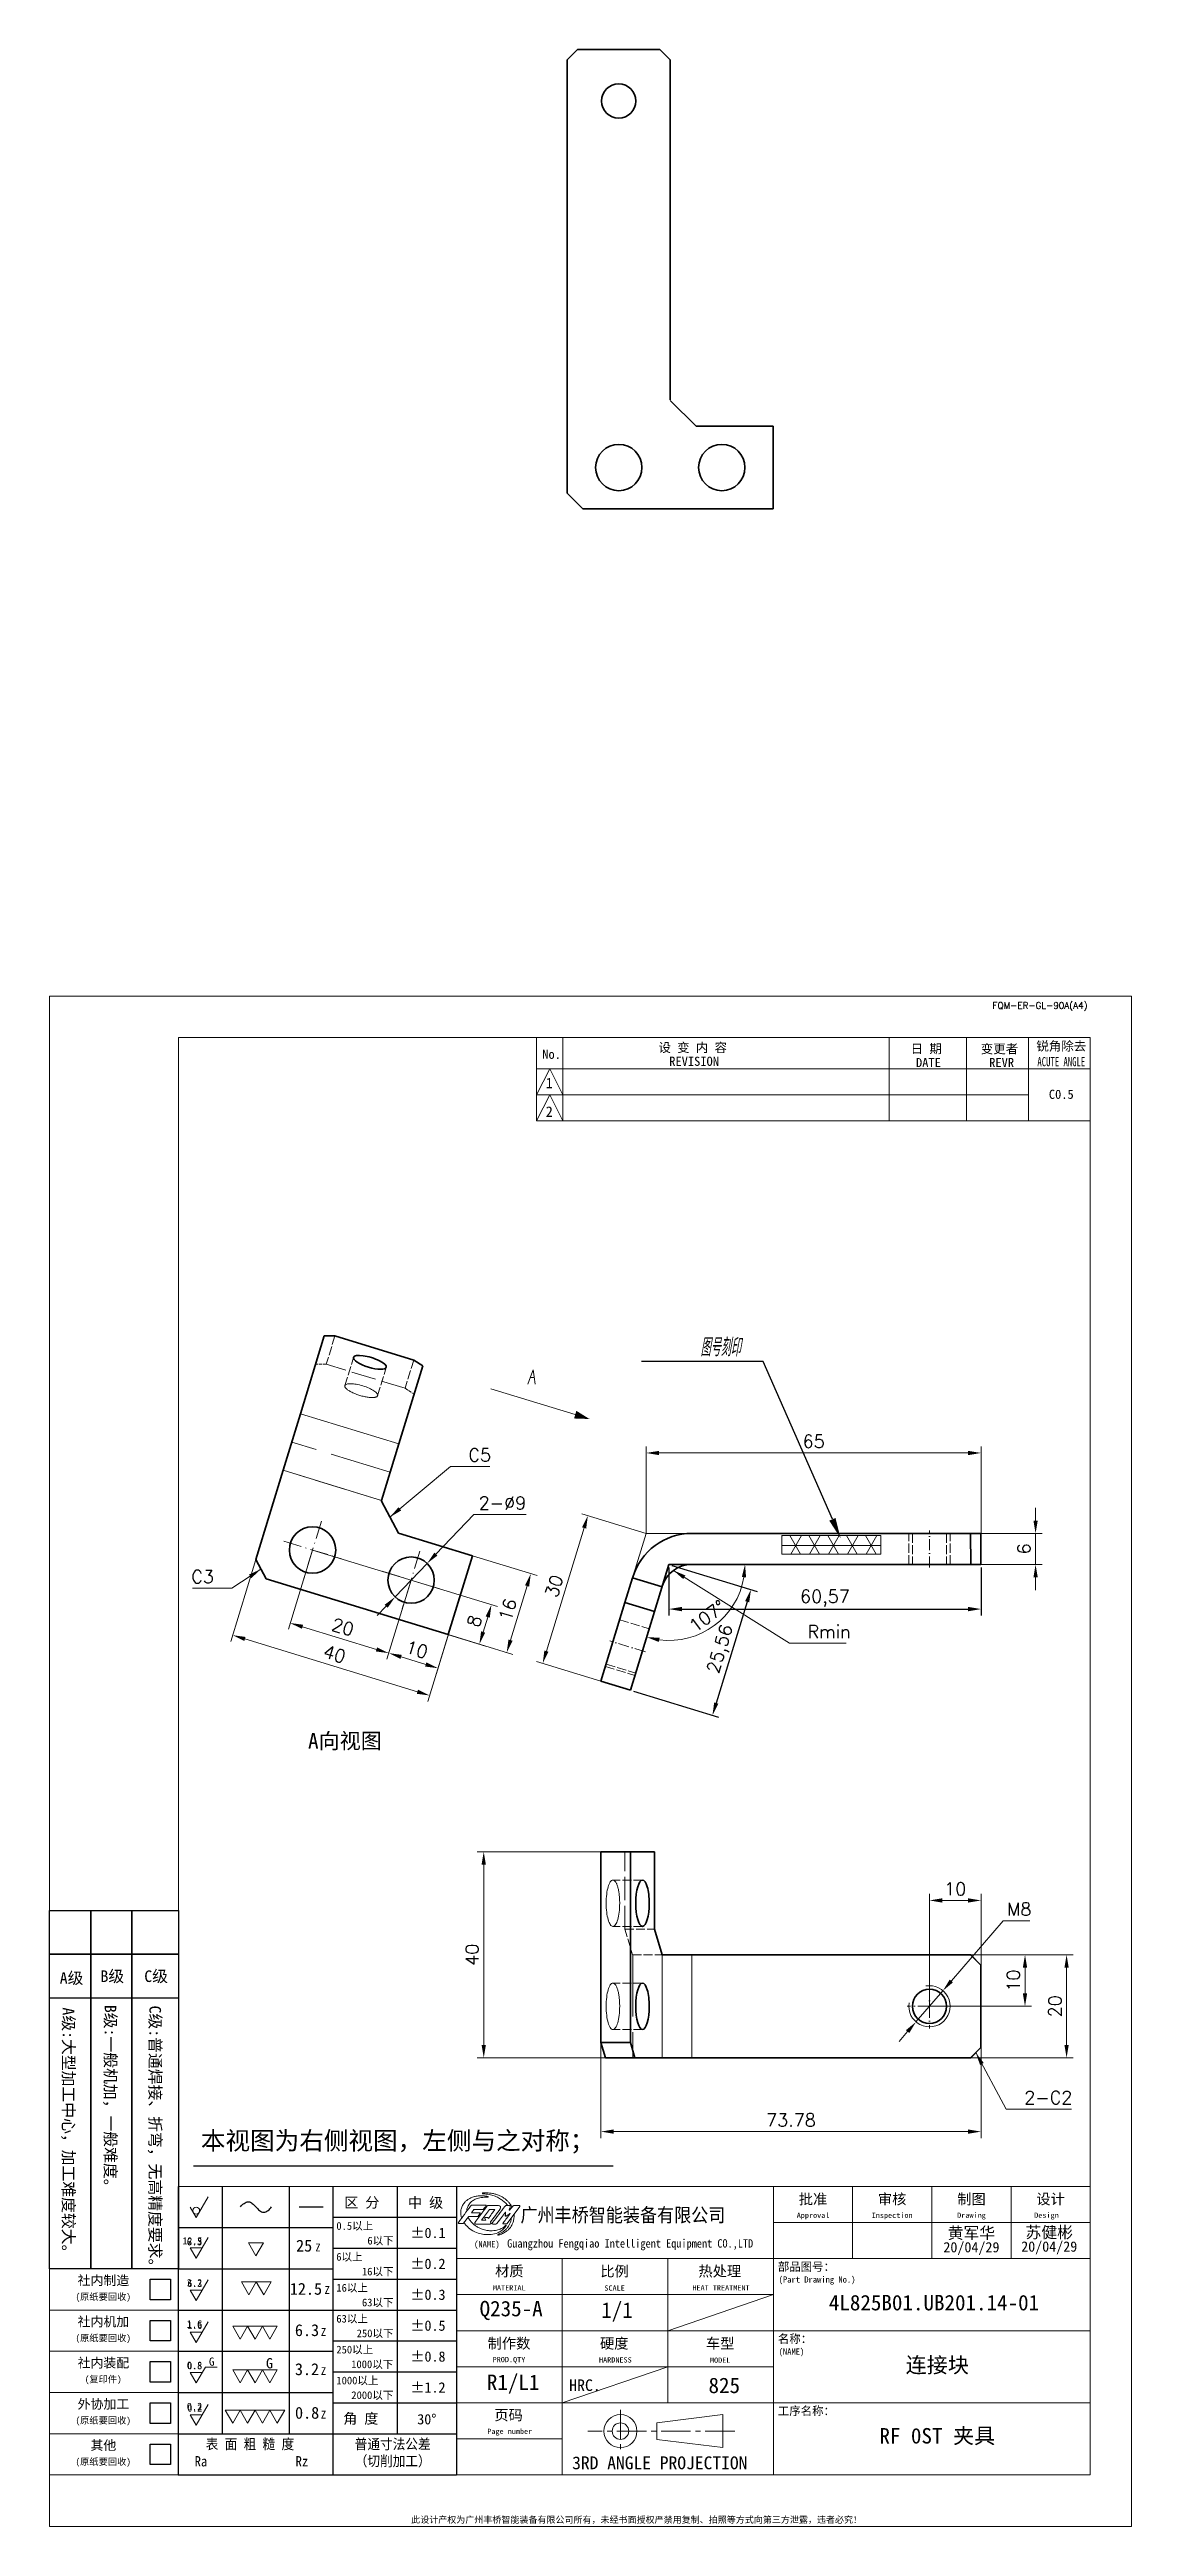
# Model space of a CAD drawing. Header units: millimetres. Extents: x -162325 to -83245, y 277409 to 326486.
# Drawn here: x -153038.7 to -152828.7, y 301368.1 to 301848.8 of the extents above; entities that cross this region are included whole.
import ezdxf
from ezdxf import colors
from ezdxf.entities.mleader import LeaderData, LeaderLine
from ezdxf.enums import TextEntityAlignment as Align
from ezdxf.math import Vec2, Vec3

# ---------------------------------------------------------------- set-up
doc = ezdxf.new("R2010")
doc.units = ezdxf.units.MM
for name, pattern in [('CENTER2', [28.575, 19.05, -3.175, 3.175, -3.175]), ('DASHDOT', [18.5, 12, -3, 0.5, -3]), ('DASHED', [15, 12, -3]), ('PHANTOM2', [31.75, 15.875, -3.175, 3.175, -3.175, 3.175, -3.175])]:
    doc.linetypes.add(name, pattern=pattern)
for name, color, linetype, lineweight in [('A4', 3, 'Continuous', 20), ('SIM', 6, 'PHANTOM2', 20), ('图框', 7, 'Continuous', 20), ('尺寸线', 3, 'Continuous', 13), ('文字', 1, 'Continuous', 13), ('标注线', 3, 'Continuous', 25), ('细实线', 4, 'Continuous', 25)]:
    doc.layers.add(name, color=color, linetype=linetype, lineweight=lineweight)
doc.layers.add('Dim', color=3, linetype='Continuous')
doc.layers.add('MARK', color=7, linetype='Continuous')
doc.styles.add('CH-1', font='')
doc.styles.add('DIM', font='romans.shx', dxfattribs={"width": 0.8, "bigfont": 'bigfont.shx'})
doc.styles.add('MX_NOTE_STANDARD', font='txt.shx', dxfattribs={"bigfont": 'extfont.shx'})
doc.styles.get("Standard").update_dxf_attribs({"font": 'txt', "bigfont": 'gbcbig.shx'})
doc.styles.get('CH-1').set_extended_font_data('SimSun')
doc.dimstyles.new('ISO-25', dxfattribs={"dimtxt": 2.5, "dimasz": 2.5, "dimexe": 1.25, "dimexo": 0.625, "dimtad": 1, "dimtxsty": 'Standard', "dimcen": 2.5, "dimadec": 0, "dimazin": 0, "dimtfac": 1, "dimtmove": 0, "dimatfit": 3, "dimfxl": 0, "dimarcsym": 0})
doc.dimstyles.new('副本01', dxfattribs={"dimtxt": 2.5, "dimasz": 2.5, "dimexe": 1.25, "dimexo": 0, "dimgap": 1, "dimtad": 1, "dimdsep": 46, "dimtxsty": 'Standard', "dimcen": 1, "dimclrd": 3, "dimclre": 3, "dimclrt": 1, "dimadec": 1, "dimazin": 2, "dimtfac": 1, "dimtmove": 0, "dimatfit": 3, "dimfxl": 0, "dimtolj": 1, "dimlwd": -1, "dimlwe": -1, "dimarcsym": 0})
doc.dimstyles.new('副本01$3', dxfattribs={"dimtxt": 2.5, "dimasz": 2.5, "dimexe": 1.25, "dimexo": 0, "dimgap": 1, "dimtad": 1, "dimtih": 1, "dimtoh": 1, "dimdsep": 46, "dimtxsty": 'Standard', "dimcen": 1, "dimclrd": 3, "dimclre": 3, "dimclrt": 1, "dimadec": 1, "dimazin": 2, "dimtfac": 1, "dimtmove": 0, "dimatfit": 3, "dimfxl": 0, "dimtolj": 1, "dimlwd": -1, "dimlwe": -1, "dimarcsym": 0})

msp = doc.modelspace()

# ---------------------------------------------------------------- texts
at = {"layer": '尺寸线', "color": 1, "char_height": 2.5, "style": 'MX_NOTE_STANDARD'}
for s, insert, attachment_point in [('C5', (-152957.358, 301574.809), 7), ('C3', (-153006.746, 301551.183), 9), ('Rmin', (-152891.533, 301540.509), 7), ('2-C2', (-152849.455, 301450.088), 7)]:
    msp.add_mtext(s, dxfattribs=dict(at, insert=insert, attachment_point=attachment_point))
at = {"layer": '文字', "color": 1, "linetype": 'Continuous', "style": 'CH-1'}
for s, height, p in [('A向视图', 3, (-152981.32, 301520.629, -250.081)), ('黄军华', 2.25, (-152859.72, 301425.103)), ('苏健彬', 2.25, (-152844.619, 301425.231)), ('20/04/29', 2, (-152859.72, 301422.135)), ('20/04/29', 2, (-152844.619, 301422.263)), ('Q235-A', 3, (-152949.06, 301410.031, -250.081)), ('1/1', 3, (-152928.518, 301409.842, -250.081)), ('4L825B01.UB201.14-01', 3, (-152866.988, 301411.512, -250.081)), ('连接块', 3, (-152866.35, 301399.482, -250.081)), ('R1/L1', 3, (-152948.681, 301395.831, -250.081)), ('825', 3, (-152907.691, 301395.453, -250.081)), ('RF 0ST 夹具', 3, (-152866.35, 301385.743, -250.081))]:
    msp.add_text(s, height=height, dxfattribs=at).set_placement(p, align=Align.MIDDLE)
at = {"layer": '文字', "insert": (-153009.281, 301444.732), "char_height": 3.5, "width": 83.0241, "attachment_point": 1, "style": 'CH-1'}
msp.add_mtext('本视图为右侧视图，左侧与之对称；', dxfattribs=at)

# ---------------------------------------------------------------- blocks, each defined once
blk = doc.blocks.new('A$C34C2392C')
at = {"linetype": 'CENTER2', "ltscale": 0.3}
for p, q in [((16.64, 0), (-11.88, 0)), ((-5.53, 4.13), (-5.53, -4.13))]:
    blk.add_line(p, q, dxfattribs=at)
for p, q in [((1.54, 1.6), (14.34, 3.2)), ((1.54, -1.6), (1.54, 1.6)), ((14.34, 3.2), (14.34, -3.2)), ((14.34, -3.2), (1.54, -1.6))]:
    blk.add_line(p, q)
for radius in [3.2, 1.6]:
    blk.add_arc((-5.53, 0), radius, 0, 359.9894)
blk = doc.blocks.new('A$C67844AE1')
for p, q in [((-492, 112), (0, 112)), ((-246, 112), (-246, -112)), ((-184.5, 112), (-184.5, 56)), ((-123, 112), (-123, 56)), ((-61.5, 112), (-61.5, 56)), ((0, -112), (0, 112)), ((-246, 84), (0, 84)), ((-492, 68), (-492, -112)), ((-492, 68), (-492, -112)), ((-492, -112), (-492, 68)), ((-492, 68), (-492, -112)), ((-492, 68), (-492, -112)), ((-492, 68), (-492, -112)), ((-492, 68), (-492, -112)), ((-492, 68), (-492, -112)), ((-492, 68), (-492, -112)), ((-492, -112), (-492, 68)), ((-492, 68), (-492, -112)), ((-492, 68), (-492, -112)), ((-492, 68), (-492, -112)), ((-492, 68), (-492, -112)), ((-492, 56), (0, 56)), ((-410, 56), (-410, -112)), ((-328, 56), (-328, -56)), ((-492, 28), (-246, 28)), ((-492, 0), (0, 0)), ((-492, -28), (-246, -28)), ((-492, -56), (0, -56)), ((-492, -84), (-410, -84)), ((-492, -112), (0, -112))]:
    blk.add_line(p, q)
at = {"color": 4, "ltscale": 0.5}
for p, q in [((-468.4, 96.5), (-477.7, 84.1)), ((-467.1, 97.2), (-459.4, 97.2)), ((-451, 97.2), (-453.6, 97.2)), ((-452.7, 83.1), (-442.9, 96.3)), ((-447.5, 97.2), (-443.3, 97.2)), ((-487, 83.1), (-490.1, 83.1)), ((-482.7, 88.4), (-486.5, 83.4)), ((-478.7, 93.9), (-480.4, 91.7)), ((-477, 82.8), (-466, 82.8)), ((-473.8, 90.8), (-475.1, 88.9)), ((-469.3, 85.8), (-472.6, 85.8)), ((-469.2, 85.9), (-470.1, 87.3)), ((-467.8, 87.8), (-469.9, 87.8)), ((-467.8, 87.8), (-467.4, 87.1)), ((-463.8, 82.8), (-461.4, 82.8))]:
    blk.add_line(p, q, dxfattribs=at)
for centre, radius, start, end in [((-480, 96.4), 1.09, 90, 143.2146), ((-469.2, 97.2), 0.219, 322.847, 90), ((-467.1, 95.6), 1.64, 90, 143.1791), ((-459.4, 95.6), 1.64, 323.504, 90), ((-453.6, 96.7), 0.547, 90, 142.7605), ((-443.3, 96.6), 0.547, 323.5154, 90), ((-490.1, 83.7), 0.547, 143.2146, 270), ((-487, 83.7), 0.547, 270, 322.7804), ((-482.3, 88.1), 0.547, 90, 142.7804), ((-480.4, 91.7), 0.0547, 142.9576, 270), ((-478.7, 93.9), 0.0547, 90, 142.9576), ((-477, 83.6), 0.821, 143.1791, 270), ((-472.6, 85.8), 0.0547, 143.2802, 270), ((-471.7, 94.5), 0.547, 270, 322.847), ((-469.3, 85.8), 0.0547, 270, 30.8735), ((-467.4, 87.1), 0.0547, 209.8404, 323.8117), ((-466.4, 94.1), 0.0547, 90, 143.2802), ((-463.8, 83.4), 0.547, 142.7605, 270), ((-462.2, 94.1), 0.0547, 323.8117, 90), ((-461.4, 83.6), 0.821, 270, 323.3415), ((-455.8, 83.1), 0.274, 143.387, 270), ((-454.1, 91.8), 0.137, 354.5829, 143.4402), ((-453.1, 83.4), 0.547, 270, 323.5154), ((-450.5, 90.9), 0.137, 323.3038, 127.2693)]:
    blk.add_arc(centre, radius, start, end, dxfattribs=at)
for points, knots in [([(-480.8, 97), (-480.9, 96.9), (-481, 96.8), (-481.1, 96.7), (-484.3, 92.4), (-487.4, 88.2), (-490.6, 84)], [-0.084236, -0.084236, -0.084236, -0.084236, 0, 0, 0, 2.885251, 2.885251, 2.885251, 2.885251]), ([(-480, 97.5), (-479.8, 97.5), (-479.7, 97.5), (-479.5, 97.5), (-479.5, 97.5), (-479.5, 97.5), (-479.5, 97.5), (-476.4, 97.5), (-473.2, 97.5), (-470.1, 97.5), (-470.1, 97.5), (-470.1, 97.5), (-470.1, 97.5), (-469.8, 97.5), (-469.5, 97.5), (-469.2, 97.5)], [-0.077734, -0.077734, -0.077734, -0.077734, 0, 0, 0, 0, 0, 0, 1.729211, 1.729211, 1.729211, 1.729211, 1.729211, 1.729211, 1.885805, 1.885805, 1.885805, 1.885805]), ([(-469, 97.1), (-469.2, 96.9), (-469.4, 96.7), (-469.5, 96.5), (-469.5, 96.5), (-469.5, 96.5), (-469.5, 96.5), (-470, 95.8), (-470.6, 95.1), (-471.1, 94.4), (-471.1, 94.4), (-471.1, 94.4), (-471.1, 94.4), (-471.2, 94.3), (-471.2, 94.3), (-471.3, 94.2)], [-0.1423966, -0.1423966, -0.1423966, -0.1423966, 0, 0, 0, 0, 0, 0, 0.4822707, 0.4822707, 0.4822707, 0.4822707, 0.4822707, 0.4822707, 0.529029, 0.529029, 0.529029, 0.529029]), ([(-454.1, 97), (-454.2, 96.8), (-454.4, 96.6), (-454.5, 96.4), (-457.7, 92.2), (-460.8, 88.1), (-464, 84), (-464, 83.9), (-464.1, 83.8), (-464.2, 83.7)], [-0.140102, -0.140102, -0.140102, -0.140102, 0, 0, 0, 2.844058, 2.844058, 2.844058, 2.913465, 2.913465, 2.913465, 2.913465]), ([(-451, 97.2), (-451, 97.2), (-450.8, 97.2), (-450.4, 97), (-450.2, 96.5), (-450.3, 95.9), (-450.5, 95.2), (-450.8, 94.5), (-451, 94), (-451.1, 93.7), (-451.1, 93.6), (-451, 93.6), (-450.8, 93.6), (-450.5, 94), (-450, 94.6), (-449.2, 95.5), (-448.6, 96.3), (-448, 96.8), (-447.7, 97.1), (-447.5, 97.2)], [0, 0, 0, 0, 0.047379, 0.11361, 0.198731, 0.32589, 0.467244, 0.599055, 0.733672, 0.758899, 0.77069, 0.790267, 0.820293, 0.867992, 1.054564, 1.278066, 1.476304, 1.62487, 1.711224, 1.711224, 1.711224, 1.711224]), ([(-471.7, 94), (-471.7, 94), (-471.7, 94), (-471.8, 94), (-471.8, 94), (-471.8, 94), (-471.8, 94), (-474.1, 94), (-476.4, 94), (-478.7, 94)], [-0.012966, -0.012966, -0.012966, -0.012966, 0, 0, 0, 0, 0, 0, 1.257183, 1.257183, 1.257183, 1.257183]), ([(-469.9, 87.8), (-470, 87.8), (-470, 87.8), (-470.1, 87.7), (-470.2, 87.7), (-470.2, 87.6), (-470.2, 87.5), (-470.1, 87.4), (-470.1, 87.3), (-470.1, 87.3)], [0, 0, 0, 0, 0.0189462, 0.0330559, 0.0436533, 0.0575788, 0.0766083, 0.0956988, 0.1082528, 0.1082528, 0.1082528, 0.1082528]), ([(-456, 83.3), (-455.9, 83.5), (-455.7, 83.7), (-455.6, 83.9), (-455.6, 83.9), (-455.6, 83.9), (-455.6, 83.9), (-453.8, 86.2), (-452.1, 88.5), (-450.4, 90.9)], [-0.132838, -0.132838, -0.132838, -0.132838, 0, 0, 0, 0, 0, 0, 1.591518, 1.591518, 1.591518, 1.591518])]:
    blk.add_open_spline(points, degree=3, knots=knots, dxfattribs=at)
at = {"color": 3, "ltscale": 0.5}
for points, knots in [([(-488, 87.4), (-488.3, 88.2), (-488.6, 89.5), (-488.8, 91.4), (-488.7, 93), (-488.5, 94.5), (-488, 95.9), (-487.3, 97.3), (-486.5, 98.5), (-485.6, 99.9), (-484.1, 101.2), (-482.1, 102.5), (-479.6, 103.7), (-476.6, 104.5), (-473.5, 104.7), (-470.8, 104.7), (-469, 104.5), (-468.1, 104.3), (-467.6, 104.2), (-467.4, 104.1), (-467.4, 103.8), (-467.5, 103.6), (-467.7, 103.6), (-467.8, 103.6)], [0.033361, 0.033361, 0.033361, 0.033361, 0.471833, 0.793856, 1.06763, 1.327784, 1.632518, 1.904259, 2.171672, 2.434164, 2.811787, 3.221221, 3.771763, 4.287691, 4.918993, 5.487196, 5.736969, 5.935719, 6.004988, 6.011363, 6.068145, 6.111246, 6.151841, 6.151841, 6.151841, 6.151841]), ([(-467.8, 103.6), (-468.7, 103.6), (-471.1, 103.6), (-474.8, 103.2), (-478.3, 101.8), (-481.1, 99.8), (-483, 97.3), (-484, 94.8), (-484, 93.4), (-483.9, 92.9)], [0, 0, 0, 0, 0.511401, 1.333961, 2.006207, 2.544799, 3.201133, 3.690752, 3.982461, 3.982461, 3.982461, 3.982461]), ([(-471.9, 106.8), (-471.9, 106.8), (-471.9, 106.9), (-471.1, 106.9), (-470.1, 107), (-468.3, 106.9), (-466.3, 106.9), (-463.9, 106.7), (-461.4, 105.9), (-458.9, 105.1), (-456.8, 104), (-455, 102.8), (-453.4, 101.6), (-451.6, 99.9), (-450.3, 98.1), (-449.4, 96.7), (-449.1, 95.9), (-449, 95.7)], [0, 0, 0, 0, 0.013513, 0.041806, 0.340693, 0.661167, 1.001786, 1.450195, 1.93793, 2.441413, 2.919246, 3.201062, 3.624217, 4.053268, 4.510623, 4.853859, 4.962074, 4.962074, 4.962074, 4.962074]), ([(-486.1, 83.9), (-485.6, 83.2), (-484.1, 81), (-480.4, 78), (-475.7, 75.7), (-470.4, 74.5), (-465.2, 74.6), (-460.4, 75.6), (-456.8, 77.7), (-454.7, 79.8), (-453.7, 81.1), (-453.4, 81.9), (-453.8, 82), (-453.8, 81.9), (-453.9, 81.8)], [0.008574, 0.008574, 0.008574, 0.008574, 0.511088, 1.461558, 2.551285, 3.372869, 4.408758, 5.360341, 6.07413, 6.646139, 6.965728, 7.014048, 7.055407, 7.097199, 7.097199, 7.097199, 7.097199]), ([(-453.9, 81.8), (-454.2, 81.5), (-455.1, 80.3), (-457.5, 79.1), (-460.3, 78.2), (-463.1, 77.6), (-465.7, 77.6), (-468.2, 77.7), (-470.3, 78.3), (-472.4, 78.9), (-474.6, 79.8), (-476.8, 81.1), (-479, 82.6), (-480.7, 84.6), (-482.1, 86.3), (-482.8, 87.5), (-483, 88)], [0, 0, 0, 0, 0.227272, 0.804496, 1.430419, 1.862632, 2.367125, 2.88024, 3.204387, 3.579335, 4.036384, 4.516387, 4.985288, 5.507707, 5.907232, 6.223175, 6.223175, 6.223175, 6.223175]), ([(-449.4, 87.5), (-449.5, 86.9), (-449.6, 86.1), (-449.9, 84.8), (-450.4, 83.8), (-450.8, 82.6), (-451.5, 81.6), (-452.2, 80.2), (-453.2, 79.2), (-454.3, 78), (-455.6, 77.1), (-457, 76.1), (-458.4, 75.4), (-459.2, 74.9), (-459.9, 74.7), (-459.9, 74.2), (-459.7, 74.2), (-459.5, 74.2)], [0.004933, 0.004933, 0.004933, 0.004933, 0.333622, 0.498315, 0.724349, 0.934741, 1.17012, 1.401267, 1.780901, 1.94954, 2.292483, 2.648069, 2.865789, 3.139575, 3.199954, 3.253921, 3.331828, 3.331828, 3.331828, 3.331828]), ([(-459.5, 74.2), (-459.1, 74.3), (-457.8, 74.6), (-455.9, 75.5), (-453.8, 76.8), (-452, 78), (-450.5, 79.8), (-449.2, 81.6), (-448.2, 83.9), (-447.3, 86.8), (-447.3, 89.1), (-447.3, 90.4)], [0, 0, 0, 0, 0.196818, 0.752706, 1.133972, 1.558354, 1.94217, 2.414014, 2.774875, 3.316286, 4.02771, 4.02771, 4.02771, 4.02771])]:
    blk.add_open_spline(points, degree=3, knots=knots, dxfattribs=at)
blk.add_spline([(-471.9, 106.8), (-471.8, 106.5), (-471.3, 106.3), (-470, 106.2), (-468.7, 106), (-466.8, 105.7), (-464.7, 105.2), (-462.9, 104.7), (-461.1, 104), (-459.4, 103.1), (-457.9, 102.2), (-455.3, 100.3), (-454.1, 99.3), (-453.6, 98.7), (-452.3, 97.2)], degree=3, dxfattribs=at)
at = {"color": 4, "ltscale": 0.5}
for points in [[(-476, 88.6), (-478.1, 88.6), (-480.2, 88.6), (-482.3, 88.6)], [(-474.4, 91.6), (-476.4, 91.6), (-478.4, 91.6), (-480.4, 91.6)], [(-466.4, 94.2), (-468.5, 91.4), (-470.5, 88.6), (-472.6, 85.9)], [(-462.2, 94.1), (-463.9, 91.8), (-465.6, 89.4), (-467.3, 87.1)], [(-466.4, 94.2), (-465, 94.2), (-463.6, 94.2), (-462.2, 94.2)], [(-458.1, 94.6), (-460.6, 91.2), (-463.1, 87.8), (-465.6, 84.4)], [(-454.2, 91.9), (-456, 89.4), (-457.9, 86.9), (-460.7, 83.1)], [(-455.8, 82.9), (-454.9, 82.9), (-454, 82.9), (-453.1, 82.9)], [(-454.1, 89.6), (-454.1, 90.3), (-454, 91.1), (-453.9, 91.8)], [(-453.1, 89.1), (-452.3, 89.7), (-451.4, 90.4), (-450.6, 91.1)]]:
    blk.add_open_spline(points, degree=3, dxfattribs=at)
for points in [[(-476, 88.6), (-475.6, 88.6), (-475.4, 88.7), (-475.3, 88.7), (-475.1, 88.9)], [(-473.8, 90.8), (-473.7, 91), (-473.7, 91.2), (-473.8, 91.4), (-474, 91.5), (-474.2, 91.6), (-474.4, 91.6)], [(-465.6, 84.4), (-465.6, 84.3), (-465.6, 84.2), (-465.5, 84), (-465.4, 83.8), (-465.2, 83.4), (-465.1, 83.3), (-465.1, 83.1), (-465.4, 83), (-465.7, 82.9), (-466, 82.8)], [(-454.1, 89.6), (-454.2, 89.2), (-454.1, 89), (-454, 88.8), (-453.8, 88.8), (-453.6, 88.8), (-453.4, 88.9), (-453.1, 89.1)]]:
    blk.add_spline(points, degree=3, dxfattribs=at)
at = {"layer": '细实线', "color": 0, "linetype": 'Continuous'}
for p, q in [((-492, 112), (-492, 56)), ((-492, 68), (-492, -112)), ((-492, 68), (-492, -112)), ((-492, 68), (-492, -112))]:
    blk.add_line(p, q, dxfattribs=at)
at = {"lineweight": 35, "xscale": 4, "yscale": 4, "zscale": 4}
blk.add_blockref('A$C34C2392C', (-342.6, -78), dxfattribs=at)
at = {"style": 'CH-1'}
for s, height, p in [('批准', 8.11, (-215.2, 102.3)), ('审核', 8.11, (-153.8, 102.3)), ('制图', 8.11, (-92.2, 102.3)), ('设计', 8.11, (-30.8, 102.3)), ('Approval', 4.06, (-215.2, 89.1)), ('Inspection', 4.06, (-153.8, 89.1)), ('Drawing', 4.06, (-92.2, 89.1)), ('Design  ', 4.06, (-30.8, 89.1)), ('比例', 8.11, (-369.3, 46.3)), ('MATERIAL', 4.06, (-451.1, 33.3)), ('SCALE', 4.06, (-369.3, 33.1)), ('制作数', 8.11, (-451.3, -9.7)), ('车型', 8.11, (-287.3, -9.7)), ('PROD.QTY', 4.06, (-451.3, -22.9)), ('MODEL', 4.06, (-287.3, -22.9)), ('3RD ANGLE PROJECTION', 10, (-334.2, -102.6))]:
    blk.add_text(s, height=height, dxfattribs=at).set_placement(p, align=Align.MIDDLE)
at = {"lineweight": 35, "style": 'CH-1'}
for s, height, p in [('(NAME)', 4.87, (-478.4, 64.7)), ('部品图号：', 6.49, (-242.5, 46.4)), ('(Part Drawing No.)', 4.868, (-241.9, 37.3)), ('名称：', 6.49, (-242.5, -9.6)), ('(NAME)', 4.87, (-241.9, -18.7)), ('工序名称：', 6.49, (-242.5, -65.6))]:
    blk.add_text(s, height=height, dxfattribs=at).set_placement(p)
at = {"style": 'CH-1'}
blk.add_text('材质', height=8.11, dxfattribs=at).set_placement((-462.1, 42.2))
at = {"lineweight": 35, "style": 'CH-1'}
for s, height, p in [('热处理', 8.11, (-287.6, 46.3)), ('HEAT TREATMENT', 4.055, (-286.7, 33.3)), ('硬度', 8.11, (-369.6, -9.7)), ('HRC.', 9, (-392.3, -42.3, -1000.3)), ('HARDNESS', 4.06, (-368.7, -22.7)), ('Page number', 4.055, (-450.7, -78.7)), ('页码', 8.11, (-451.6, -65.7))]:
    blk.add_text(s, height=height, dxfattribs=at).set_placement(p, align=Align.MIDDLE)
at = {"layer": 'MARK', "style": 'CH-1', "width": 0.9}
blk.add_text('广州丰桥智能装备有限公司', height=10.8, dxfattribs=at).set_placement((-442.4, 84.4))
at = {"layer": 'MARK', "insert": (-452.7, 71), "char_height": 6.5, "width": 556.951, "attachment_point": 1, "style": 'CH-1'}
blk.add_mtext('{\\W0.9;Guangzhou Fengqiao Intelligent Equipment CO.,LTD}', dxfattribs=at)
blk = doc.blocks.new('A$C32AF00EF')
for p, q in [((-1.44, 2.5), (0, 0)), ((0, 0), (2.89, 5))]:
    blk.add_line(p, q)
blk.add_circle((0, 1.67), 0.833)
blk = doc.blocks.new('A$C553B2148')
for p, q in [((1.44, 0), (-1.44, 0)), ((-1.44, 0), (0, -2.5)), ((0, -2.5), (2.89, 2.5))]:
    blk.add_line(p, q)
at = {"style": 'MX_NOTE_STANDARD'}
blk.add_attdef('12.5', text='', height=1.75, dxfattribs=at).set_placement((1.44, 0.28), align=Align.BOTTOM_RIGHT)
blk = doc.blocks.new('A$C1377093C')
for p, q in [((0, 0), (-1.44, 2.5)), ((-1.44, 2.5), (1.44, 2.5)), ((1.44, 2.5), (0, 0))]:
    blk.add_line(p, q)
blk = doc.blocks.new('A$C6D2D6B6B')
for p, q in [((0, 0), (-1.44, 2.5)), ((-1.44, 2.5), (1.44, 2.5)), ((1.44, 2.5), (0, 0)), ((1.44, 2.5), (4.33, 2.5)), ((2.89, 0), (1.44, 2.5)), ((4.33, 2.5), (2.89, 0))]:
    blk.add_line(p, q)
blk = doc.blocks.new('A$C62DD302B')
for p, q in [((-2.89, 0), (-4.33, 2.5)), ((-4.33, 2.5), (-1.44, 2.5)), ((-1.44, 2.5), (-2.89, 0)), ((-1.44, 2.5), (1.44, 2.5)), ((0, 0), (-1.44, 2.5)), ((1.44, 2.5), (0, 0)), ((2.89, 0), (1.44, 2.5)), ((1.44, 2.5), (4.33, 2.5)), ((4.33, 2.5), (2.89, 0))]:
    blk.add_line(p, q)
blk = doc.blocks.new('A$C077E39D2')
for p, q in [((-4.33, -2.5), (-5.77, 0)), ((-5.77, 0), (-2.89, 0)), ((-2.89, 0), (-4.33, -2.5)), ((-2.89, 0), (0, 0)), ((-1.44, -2.5), (-2.89, 0)), ((0, 0), (-1.44, -2.5)), ((1.44, -2.5), (0, 0)), ((0, 0), (2.89, 0)), ((2.89, 0), (1.44, -2.5)), ((4.33, -2.5), (2.89, 0)), ((2.89, 0), (5.77, 0)), ((5.77, 0), (4.33, -2.5))]:
    blk.add_line(p, q)
blk = doc.blocks.new('A$C09D43E00')
for p, q in [((1.15, 2), (-1.15, 2)), ((-1.15, 2), (0, 0)), ((0, 0), (1.78, 3.08)), ((1.78, 3.08), (4.07, 3.08))]:
    blk.add_line(p, q)
at = {"style": 'MX_NOTE_STANDARD'}
blk.add_attdef('12.5', text='', height=1.4, dxfattribs=at).set_placement((1.15, 2.22), align=Align.BOTTOM_RIGHT)
at = {"layer": '细实线', "color": 0, "style": 'CH-1'}
blk.add_text('G', height=1.6, dxfattribs=at).set_placement((2.47, 3.33))
blk = doc.blocks.new('A$C339E5D7D')
for p, q in [((-2.89, 0), (-4.33, 2.5)), ((-4.33, 2.5), (-1.44, 2.5)), ((-1.44, 2.5), (-2.89, 0)), ((-1.44, 2.5), (1.44, 2.5)), ((0, 0), (-1.44, 2.5)), ((1.44, 2.5), (0, 0)), ((2.89, 0), (1.44, 2.5)), ((1.44, 2.5), (4.33, 2.5)), ((4.33, 2.5), (2.89, 0))]:
    blk.add_line(p, q)
at = {"layer": '细实线', "color": 0, "style": 'CH-1'}
blk.add_text('G', height=2, dxfattribs=at).set_placement((2.13, 2.81))
blk = doc.blocks.new('54')
for p, q in [((5360.79, 6053.19), (5468.79, 6053.19)), ((5468.79, 6047.19), (5468.79, 5957.19)), ((5468.79, 6047.19), (5468.79, 5957.19)), ((5468.79, 5957.19), (5468.79, 6047.19)), ((5468.79, 6047.19), (5468.79, 5957.19)), ((5468.79, 6047.19), (5468.79, 5957.19)), ((5468.79, 6047.19), (5468.79, 5957.19)), ((5468.79, 6047.19), (5468.79, 5957.19)), ((5468.79, 6047.19), (5468.79, 5957.19)), ((5468.79, 6047.19), (5468.79, 5957.19)), ((5468.79, 5957.19), (5468.79, 6047.19)), ((5468.79, 6047.19), (5468.79, 5957.19)), ((5468.79, 6047.19), (5468.79, 5957.19)), ((5468.79, 6047.19), (5468.79, 5957.19)), ((5468.79, 6047.19), (5468.79, 5957.19))]:
    blk.add_line(p, q)
at = {"layer": '细实线', "color": 0, "linetype": 'Continuous'}
for p, q in [((5360.79, 6053.19), (5360.79, 5941.19)), ((5377.79, 6053.19), (5377.79, 5957.19)), ((5403.79, 6053.19), (5403.79, 5957.19)), ((5420.79, 6053.19), (5420.79, 5941.19)), ((5445.79, 6053.19), (5445.79, 5957.19)), ((5468.79, 6053.19), (5468.79, 5941.19)), ((5407.7, 6045.29), (5417.04, 6045.29)), ((5420.79, 6041.19), (5468.79, 6041.19)), ((5468.79, 6047.19), (5468.79, 5957.19)), ((5468.79, 6047.19), (5468.79, 5957.19)), ((5468.79, 6047.19), (5468.79, 5957.19)), ((5360.79, 6037.19), (5420.79, 6037.19)), ((5420.79, 6029.19), (5468.79, 6029.19)), ((5360.79, 6021.19), (5420.79, 6021.19)), ((5420.79, 6017.19), (5468.79, 6017.19)), ((5360.79, 6005.19), (5420.79, 6005.19)), ((5420.79, 6005.19), (5468.79, 6005.19)), ((5420.79, 5993.19), (5468.79, 5993.19)), ((5360.79, 5989.19), (5420.79, 5989.19)), ((5420.79, 5981.19), (5468.79, 5981.19)), ((5360.79, 5973.19), (5420.79, 5973.19)), ((5420.79, 5969.19), (5468.79, 5969.19)), ((5360.79, 5957.19), (5468.79, 5957.19)), ((5360.79, 5957.19), (5468.79, 5957.19)), ((5360.79, 5941.19), (5468.79, 5941.19))]:
    blk.add_line(p, q, dxfattribs=at)
at = {"layer": '细实线', "color": 0, "linetype": 'Continuous', "start_tangent": (0.606347, 0.7952), "end_tangent": (0.584547, 0.81136)}
blk.add_spline([(5384.88, 6045.23), (5386.3, 6046.61), (5387.98, 6047.24), (5389.51, 6046.59), (5390.93, 6045.19), (5392.37, 6043.78), (5393.91, 6043.13), (5395.61, 6043.82), (5397.01, 6045.27)], degree=3, dxfattribs=at)
for name, p, xscale, yscale, zscale in [('A$C32AF00EF', (5367.73, 6041.13), 1.600000000000364, 1.600000000000364, 1.600000000000364), ('A$C1377093C', (5390.94, 6026.26), 2, 2, 2), ('A$C6D2D6B6B', (5388.15, 6011.08), 2, 2, 2), ('A$C62DD302B', (5390.57, 5993.94), 2, 2, 2), ('A$C077E39D2', (5390.57, 5966.26), 2, 2, 2)]:
    blk.add_blockref(name, p, dxfattribs=dict(xscale=xscale, yscale=yscale, zscale=zscale))
ref = blk.add_blockref('A$C553B2148', (5367.73, 6029.35), dxfattribs=dict(xscale=1.600000000000364, yscale=1.600000000000364, zscale=1.600000000000364))
ref.add_attrib('12.5', '12.5', dxfattribs={"height": 2.8, "style": 'CH-1'}).set_placement((5370.04, 6029.8), align=Align.BOTTOM_RIGHT)
ref = blk.add_blockref('A$C553B2148', (5367.73, 6012.86), dxfattribs=dict(xscale=1.600000000000364, yscale=1.600000000000364, zscale=1.600000000000364))
ref.add_attrib('12.5', '6.3', dxfattribs={"height": 2.8, "style": 'CH-1'}).set_placement((5370.04, 6013.31), align=Align.BOTTOM_RIGHT)
ref = blk.add_blockref('A$C553B2148', (5367.73, 5996.56), dxfattribs=dict(xscale=1.600000000000364, yscale=1.600000000000364, zscale=1.600000000000364))
ref.add_attrib('12.5', '1.6', dxfattribs={"height": 2.8, "style": 'CH-1'}).set_placement((5370.04, 5997.01), align=Align.BOTTOM_RIGHT)
at = {"lineweight": 35}
ref = blk.add_blockref('A$C09D43E00', (5367.73, 5976.92), dxfattribs=dict(at, xscale=2, yscale=2, zscale=2))
ref.add_attrib('12.5', '0.8', dxfattribs={"height": 2.8, "style": 'CH-1'}).set_placement((5370.04, 5981.37), align=Align.BOTTOM_RIGHT)
at = {"lineweight": 35, "xscale": 2, "yscale": 2, "zscale": 2}
blk.add_blockref('A$C339E5D7D', (5390.57, 5976.92), dxfattribs=at)
ref = blk.add_blockref('A$C553B2148', (5367.73, 5964.47), dxfattribs=dict(xscale=1.600000000000364, yscale=1.600000000000364, zscale=1.600000000000364))
ref.add_attrib('12.5', '0.2', dxfattribs={"height": 2.8, "style": 'CH-1'}).set_placement((5370.04, 5964.92), align=Align.BOTTOM_RIGHT)
at = {"style": 'CH-1', "width": 0.9}
for s, p in [('表 面 粗 糙 度', (5388.59, 5953.25)), ('普通寸法公差', (5444.02, 5953.25)), ('Ra              Rz', (5389.17, 5946.45)), ('（切削加工）', (5444.02, 5946.67))]:
    blk.add_text(s, height=4, dxfattribs=at).set_placement(p, align=Align.MIDDLE)
at = {"layer": '细实线', "color": 0, "style": 'CH-1'}
for s, height, p in [('区 分', 4, (5432.03, 6046.97)), ('中 级', 4, (5456.79, 6046.97)), ('0.5以上', 3, (5429.3, 6037.89)), ('6以下', 3, (5439.3, 6032.14)), ('6以上', 3, (5427.22, 6025.89)), ('16以下', 3, (5438.2, 6020.14)), ('16以上', 3, (5428.26, 6013.89)), ('63以下', 3, (5438.2, 6008.14)), ('63以上', 3, (5428.26, 6001.89)), ('250以上', 3, (5429.3, 5989.89)), ('250以下', 3, (5437.19, 5996.14)), ('1000以下', 3, (5436.08, 5984.14)), ('1000以上', 3, (5430.33, 5977.89)), ('2000以下', 3, (5436.13, 5972.14)), ('角 度', 4, (5431.63, 5963.15))]:
    blk.add_text(s, height=height, dxfattribs=at).set_placement(p, align=Align.MIDDLE)
for s, height, p in [('6.3', 2.944, (5364.07, 6030.28)), ('25', 4.6, (5406.51, 6027.88)), ('Z', 3, (5414, 6027.96)), ('%%P0.1', 4, (5450.91, 6033.15)), ('%%P0.2', 4, (5450.91, 6021.15)), ('3.2', 2.944, (5364.07, 6014.28)), ('12.5', 4.6, (5404.08, 6011.13)), ('Z', 3, (5417.58, 6011.47)), ('%%P0.3', 4, (5450.91, 6009.15)), ('1.6', 2.944, (5364.07, 5998.28)), ('%%P0.5', 4, (5450.91, 5997.15)), ('6.3', 4.6, (5406.05, 5995.09)), ('Z', 3, (5416.15, 5995.17)), ('0.8', 2.944, (5364.07, 5982.28)), ('3.2', 4.6, (5406.05, 5979.93)), ('Z', 3, (5416.15, 5980.01)), ('%%P0.8', 4, (5450.91, 5985.15)), ('%%P1.2', 4, (5450.91, 5973.15)), ('0.2', 2.944, (5364.07, 5966.28)), ('0.8', 4.6, (5406.1, 5963)), ('Z', 3, (5416.15, 5963.08)), ('30°', 4, (5453.55, 5960.81))]:
    blk.add_text(s, height=height, dxfattribs=at).set_placement(p)
blk = doc.blocks.new('fenlei')
at = {"layer": '图框'}
for points in [[(-25, 32), (0, 32), (0, 40), (-25, 40)], [(-25, 24), (0, 24), (0, 32), (-25, 32)], [(-25, 16), (0, 16), (0, 24), (-25, 24)], [(-25, 8), (0, 8), (0, 16), (-25, 16)], [(-25, 0), (0, 0), (0, 8), (-25, 8)]]:
    blk.add_lwpolyline(points, close=True, dxfattribs=at)
at = {"layer": '细实线'}
for points in [[(-5.5, 38), (-1.5, 38), (-1.5, 34), (-5.5, 34)], [(-5.5, 30), (-1.5, 30), (-1.5, 26), (-5.5, 26)], [(-5.5, 22), (-1.5, 22), (-1.5, 18), (-5.5, 18)], [(-5.5, 14), (-1.5, 14), (-1.5, 10), (-5.5, 10)], [(-5.5, 6), (-1.5, 6), (-1.5, 2), (-5.5, 2)]]:
    blk.add_lwpolyline(points, close=True, dxfattribs=at)
at = {"style": 'CH-1'}
for s, height, p in [('社内制造', 1.836, (-14.54, 37.8)), ('(原纸要回收)', 1.285, (-14.58, 34.52)), ('社内机加', 1.836, (-14.54, 29.8)), ('(原纸要回收)', 1.285, (-14.58, 26.52)), ('社内装配', 1.836, (-14.54, 21.8)), ('(复印件)', 1.285, (-14.58, 18.52)), ('外协加工', 1.836, (-14.54, 13.8)), ('(原纸要回收)', 1.285, (-14.58, 10.52)), ('其他', 1.836, (-14.54, 5.8)), ('(原纸要回收)', 1.285, (-14.58, 2.52))]:
    blk.add_text(s, height=height, dxfattribs=at).set_placement(p, align=Align.MIDDLE)
blk = doc.blocks.new('机加分类')
at = {"layer": '细实线'}
for p, q in [((-94, -8.5), (-94, 0)), ((-94, 0), (-86, 0)), ((-86, -8.5), (-86, 0)), ((-86, 0), (-78, 0)), ((-86, 0), (-86, -8.5)), ((-78, -8.5), (-78, 0)), ((-78, 0), (-69, 0)), ((-78, 0), (-78, -8.5)), ((-69, 0), (-69, -8.5)), ((-86, -8.5), (-94, -8.5)), ((-94, -17), (-94, -8.5)), ((-94, -8.5), (-86, -8.5)), ((-78, -8.5), (-86, -8.5)), ((-86, -17), (-86, -8.5)), ((-86, -8.5), (-78, -8.5)), ((-86, -8.5), (-86, -17)), ((-69, -8.5), (-78, -8.5)), ((-78, -17), (-78, -8.5)), ((-78, -8.5), (-69, -8.5)), ((-78, -8.5), (-78, -17)), ((-69, -8.5), (-69, -17)), ((-86, -17), (-94, -17)), ((-94, -69.55), (-94, -17)), ((-78, -17), (-86, -17)), ((-86, -69.55), (-86, -17)), ((-86, -17), (-86, -69.55)), ((-69, -17), (-78, -17)), ((-78, -69.55), (-78, -17)), ((-78, -17), (-78, -69.55)), ((-69, -17), (-69, -69.55)), ((-86, -69.55), (-94, -69.55)), ((-78, -69.55), (-86, -69.55)), ((-69, -69.55), (-78, -69.55))]:
    blk.add_line(p, q, dxfattribs=at)
at = {"layer": '文字', "color": 1, "linetype": 'Continuous', "style": 'CH-1'}
blk.add_text('A级', height=2.25, dxfattribs=at).set_placement((-89.72, -14.22, -250.08), align=Align.CENTER)
for s, p in [('B级', (-81.81, -12.71, -250.08)), ('C级', (-73.31, -12.71, -250.08))]:
    blk.add_text(s, height=2.25, dxfattribs=at).set_placement(p, align=Align.MIDDLE)
for s, p in [('A级:大型加工中心，加工难度较大。', (-90.3, -43.36)), ('B级:一般机加，一般难度。', (-82.16, -36.72)), ('C级:普通焊接、折弯，无高精度要求。', (-73.47, -44.53))]:
    blk.add_text(s, height=2.25, rotation=270, dxfattribs=at).set_placement(p, align=Align.MIDDLE)
blk = doc.blocks.new('1比1 竖框')
at = {"layer": '图框'}
for p, q in [((0, 0), (0, 297)), ((0, 297), (210, 297)), ((178, 297), (202, 297)), ((210, 297), (210, 0)), ((25, 289), (202, 289)), ((25, 10), (25, 289)), ((25, 272.79), (25, 289)), ((94.55, 272.79), (94.55, 289)), ((99.62, 289), (99.62, 272.79)), ((163, 289), (163, 272.79)), ((163, 289), (163, 272.79)), ((163, 289), (163, 272.79)), ((163, 289), (163, 272.79)), ((163, 289), (163, 272.79)), ((178, 289), (178, 272.79)), ((178, 289), (178, 272.79)), ((178, 289), (178, 272.79)), ((178, 289), (178, 272.79)), ((178, 289), (178, 272.79)), ((178, 289), (202, 289)), ((178, 289), (202, 289)), ((178, 289), (202, 289)), ((178, 289), (202, 289)), ((202, 289), (178, 289)), ((190, 289), (190, 272.79)), ((190, 289), (190, 272.79)), ((190, 289), (190, 272.79)), ((190, 289), (190, 272.79)), ((190, 289), (190, 272.79)), ((202, 289), (202, 10)), ((94.55, 277.86), (97.09, 282.93)), ((94.55, 282.93), (190, 282.93)), ((94.55, 282.93), (190, 282.93)), ((94.55, 282.93), (190, 282.93)), ((94.55, 282.93), (190, 282.93)), ((97.09, 282.93), (99.62, 277.86)), ((190, 282.93), (202, 282.93)), ((190, 282.93), (202, 282.93)), ((190, 282.93), (202, 282.93)), ((190, 282.93), (202, 282.93)), ((94.55, 272.79), (97.09, 277.86)), ((94.55, 277.86), (190, 277.86)), ((94.55, 277.86), (190, 277.86)), ((94.55, 277.86), (190, 277.86)), ((94.55, 277.86), (190, 277.86)), ((97.09, 277.86), (99.62, 272.79)), ((94.55, 272.79), (202, 272.79)), ((202, 272.79), (94.55, 272.79)), ((94.55, 272.79), (202, 272.79)), ((94.55, 272.79), (202, 272.79)), ((30.07, 10), (202, 10)), ((210, 0), (0, 0))]:
    blk.add_line(p, q, dxfattribs=at)
blk.add_blockref('机加分类', (94, 119.55))
for name, p, xscale, yscale, zscale in [('54', (-2655.4, -2960.59), 0.5, 0.5, 0.5), ('A$C67844AE1', (202, 38), 0.25, 0.25, 0.25)]:
    blk.add_blockref(name, p, dxfattribs=dict(at, xscale=xscale, yscale=yscale, zscale=zscale))
blk.add_blockref('fenlei', (25, 10), dxfattribs=at)
at = {"layer": '图框', "style": 'CH-1'}
for s, height, p in [('锐角除去', 1.775, (196.38, 287.37)), ('No.', 1.775, (97.45, 285.73)), ('设 变 内 容', 1.775, (124.84, 287.09)), ('REVISION', 1.775, (125.11, 284.38)), ('日 期', 1.775, (170.17, 286.84)), ('DATE', 1.775, (170.59, 284.13)), ('变更者', 1.775, (184.38, 286.84)), ('REVR', 1.775, (184.8, 284.13)), ('1', 2.03, (97, 280.16)), ('C0.5', 1.775, (196.38, 277.97)), ('2', 2.03, (97, 274.61))]:
    blk.add_text(s, height=height, dxfattribs=at).set_placement(p, align=Align.MIDDLE)
at = {"layer": '图框', "style": 'CH-1', "width": 0.7}
blk.add_text('ACUTE ANGLE', height=1.7746, dxfattribs=at).set_placement((196.38, 284.31), align=Align.MIDDLE)
at = {"layer": '图框', "char_height": 1.25}
for s, insert, width, attachment_point in [('{\\Ftxt,@extfont2|c134;FQM-ER-GL-90A(A4)}', (192.25, 295), 39, 5), ('{\\fSimSun|b1|i0|c134|p2;此设计产权为广州丰桥智能装备有限公司所有，未经书面授权严禁用复制、拍照等方式向第三方泄露，违者必究!}', (113.5, 0.5), 177, 8)]:
    blk.add_mtext(s, dxfattribs=dict(at, insert=insert, width=width, attachment_point=attachment_point))
blk = doc.blocks.new('*D466')
at = {"layer": 'Defpoints', "color": 0, "transparency": 16777216}
for p in [(-152931.65, 301462.05), (-152857.86, 301461.05), (-152857.86, 301444.73)]:
    blk.add_point(p, dxfattribs=at)
at = {"layer": '尺寸线', "color": 3, "transparency": 16777216}
for p, q in [((-152931.65, 301462.05), (-152931.65, 301443.48)), ((-152857.86, 301461.05), (-152857.86, 301443.48)), ((-152929.15, 301444.73), (-152860.36, 301444.73))]:
    blk.add_line(p, q, dxfattribs=at)
for points in [[(-152929.15, 301445.15), (-152929.15, 301444.32), (-152931.65, 301444.73)], [(-152860.36, 301445.15), (-152860.36, 301444.32), (-152857.86, 301444.73)]]:
    blk.add_solid(points, dxfattribs=at)
at = {"layer": '尺寸线', "color": 1, "transparency": 16777216, "insert": (-152894.75, 301446.98), "char_height": 2.5, "attachment_point": 5}
blk.add_mtext('\\A1;73.78', dxfattribs=at)
blk = doc.blocks.new('*D467')
at = {"layer": 'Defpoints', "color": 0, "transparency": 16777216}
for p in [(-152931.65, 301499.05), (-152954.38, 301459.05), (-152930.77, 301459.05)]:
    blk.add_point(p, dxfattribs=at)
at = {"layer": '尺寸线', "color": 3, "transparency": 16777216}
for p, q in [((-152931.65, 301499.05), (-152955.63, 301499.05)), ((-152954.38, 301496.55), (-152954.38, 301461.55)), ((-152930.77, 301459.05), (-152955.63, 301459.05))]:
    blk.add_line(p, q, dxfattribs=at)
for points in [[(-152954.8, 301496.55), (-152953.96, 301496.55), (-152954.38, 301499.05)], [(-152954.8, 301461.55), (-152953.96, 301461.55), (-152954.38, 301459.05)]]:
    blk.add_solid(points, dxfattribs=at)
at = {"layer": '尺寸线', "color": 1, "transparency": 16777216, "insert": (-152956.63, 301479.05), "char_height": 2.5, "attachment_point": 5, "rotation": 90}
blk.add_mtext('\\A1;40', dxfattribs=at)
blk = doc.blocks.new('*D468')
at = {"layer": 'Defpoints', "color": 0, "transparency": 16777216}
for p in [(-152857.86, 301489.6), (-152857.86, 301477.05), (-152867.86, 301469.05)]:
    blk.add_point(p, dxfattribs=at)
at = {"layer": '尺寸线', "color": 3, "transparency": 16777216}
for p, q in [((-152867.86, 301469.05), (-152867.86, 301490.85)), ((-152865.36, 301489.6), (-152860.36, 301489.6)), ((-152857.86, 301477.05), (-152857.86, 301490.85))]:
    blk.add_line(p, q, dxfattribs=at)
for points in [[(-152865.36, 301490.02), (-152865.36, 301489.18), (-152867.86, 301489.6)], [(-152860.36, 301490.02), (-152860.36, 301489.18), (-152857.86, 301489.6)]]:
    blk.add_solid(points, dxfattribs=at)
at = {"layer": '尺寸线', "color": 1, "transparency": 16777216, "insert": (-152862.86, 301491.85), "char_height": 2.5, "attachment_point": 5}
blk.add_mtext('\\A1;10', dxfattribs=at)
blk = doc.blocks.new('*D469')
at = {"layer": 'Defpoints', "color": 0, "transparency": 16777216}
for p in [(-152859.87, 301479.05), (-152849.32, 301479.05), (-152867.86, 301469.05)]:
    blk.add_point(p, dxfattribs=at)
at = {"layer": '尺寸线', "color": 3, "transparency": 16777216}
for p, q in [((-152859.87, 301479.05), (-152848.07, 301479.05)), ((-152849.32, 301471.55), (-152849.32, 301476.55)), ((-152867.86, 301469.05), (-152848.07, 301469.05))]:
    blk.add_line(p, q, dxfattribs=at)
for points in [[(-152849.74, 301476.55), (-152848.9, 301476.55), (-152849.32, 301479.05)], [(-152849.74, 301471.55), (-152848.9, 301471.55), (-152849.32, 301469.05)]]:
    blk.add_solid(points, dxfattribs=at)
at = {"layer": '尺寸线', "color": 1, "transparency": 16777216, "insert": (-152851.57, 301474.05), "char_height": 2.5, "attachment_point": 5, "rotation": 90}
blk.add_mtext('\\A1;10', dxfattribs=at)
blk = doc.blocks.new('*D470')
at = {"layer": 'Defpoints', "color": 0, "transparency": 16777216}
for p in [(-152865.25, 301472.08), (-152870.48, 301466.03)]:
    blk.add_point(p, dxfattribs=at)
at = {"layer": '尺寸线', "color": 3, "transparency": 16777216}
for p, q in [((-152853.53, 301485.66), (-152863.62, 301473.97)), ((-152848.36, 301485.66), (-152853.53, 301485.66)), ((-152870.48, 301466.03), (-152865.25, 301472.08)), ((-152872.11, 301464.13), (-152873.74, 301462.24))]:
    blk.add_line(p, q, dxfattribs=at)
for points in [[(-152863.93, 301474.25), (-152863.3, 301473.7), (-152865.25, 301472.08)], [(-152872.43, 301464.41), (-152871.79, 301463.86), (-152870.48, 301466.03)]]:
    blk.add_solid(points, dxfattribs=at)
at = {"layer": '尺寸线', "color": 1, "transparency": 16777216, "insert": (-152850.44, 301487.91), "char_height": 2.5, "attachment_point": 5, "style": 'MX_NOTE_STANDARD'}
blk.add_mtext('\\A1;\\A1;M8', dxfattribs=at)
blk = doc.blocks.new('*D471')
at = {"layer": 'Defpoints', "color": 0, "transparency": 16777216}
for p in [(-152859.86, 301479.05), (-152841.25, 301479.05), (-152859.87, 301459.05)]:
    blk.add_point(p, dxfattribs=at)
at = {"layer": '尺寸线', "color": 3, "transparency": 16777216}
for p, q in [((-152859.86, 301479.05), (-152840, 301479.05)), ((-152841.25, 301461.55), (-152841.25, 301476.55)), ((-152859.87, 301459.05), (-152840, 301459.05))]:
    blk.add_line(p, q, dxfattribs=at)
for points in [[(-152841.67, 301476.55), (-152840.83, 301476.55), (-152841.25, 301479.05)], [(-152841.67, 301461.55), (-152840.83, 301461.55), (-152841.25, 301459.05)]]:
    blk.add_solid(points, dxfattribs=at)
at = {"layer": '尺寸线', "color": 1, "transparency": 16777216, "insert": (-152843.5, 301469.05), "char_height": 2.5, "attachment_point": 5, "rotation": 90}
blk.add_mtext('\\A1;20', dxfattribs=at)
blk = doc.blocks.new('*D472')
at = {"layer": 'Defpoints', "color": 0, "transparency": 16777216}
for p in [(-152857.86, 301560.83), (-152847.27, 301560.83), (-152857.86, 301554.83)]:
    blk.add_point(p, dxfattribs=at)
at = {"layer": '尺寸线', "color": 3, "transparency": 16777216}
for p, q in [((-152847.27, 301563.33), (-152847.27, 301565.83)), ((-152857.86, 301560.83), (-152846.02, 301560.83)), ((-152847.27, 301554.83), (-152847.27, 301560.83)), ((-152857.86, 301554.83), (-152846.02, 301554.83)), ((-152847.27, 301552.33), (-152847.27, 301549.83))]:
    blk.add_line(p, q, dxfattribs=at)
for points in [[(-152847.68, 301563.33), (-152846.85, 301563.33), (-152847.27, 301560.83)], [(-152847.68, 301552.33), (-152846.85, 301552.33), (-152847.27, 301554.83)]]:
    blk.add_solid(points, dxfattribs=at)
at = {"layer": '尺寸线', "color": 1, "transparency": 16777216, "insert": (-152849.52, 301557.83), "char_height": 2.5, "attachment_point": 5, "rotation": 90}
blk.add_mtext('\\A1;6', dxfattribs=at)
blk = doc.blocks.new('*D473')
at = {"layer": 'Defpoints', "color": 0, "transparency": 16777216}
for p in [(-152857.86, 301576.45), (-152922.84, 301560.83), (-152857.86, 301560.83)]:
    blk.add_point(p, dxfattribs=at)
at = {"layer": '尺寸线', "color": 3, "transparency": 16777216}
for p, q in [((-152922.84, 301560.83), (-152922.84, 301577.7)), ((-152920.34, 301576.45), (-152860.36, 301576.45)), ((-152857.86, 301560.83), (-152857.86, 301577.7))]:
    blk.add_line(p, q, dxfattribs=at)
for points in [[(-152920.34, 301576.86), (-152920.34, 301576.03), (-152922.84, 301576.45)], [(-152860.36, 301576.86), (-152860.36, 301576.03), (-152857.86, 301576.45)]]:
    blk.add_solid(points, dxfattribs=at)
at = {"layer": '尺寸线', "color": 1, "transparency": 16777216, "insert": (-152890.35, 301578.7), "char_height": 2.5, "attachment_point": 5}
blk.add_mtext('\\A1;65', dxfattribs=at)
blk = doc.blocks.new('*D474')
at = {"layer": 'Defpoints', "color": 0, "transparency": 16777216}
for p in [(-152922.84, 301560.83), (-152942.94, 301535.59), (-152931.62, 301532.13)]:
    blk.add_point(p, dxfattribs=at)
at = {"layer": '尺寸线', "color": 3, "transparency": 16777216}
for p, q in [((-152922.84, 301560.83), (-152935.36, 301564.65)), ((-152934.9, 301561.9), (-152942.21, 301537.98)), ((-152931.62, 301532.13), (-152944.14, 301535.96))]:
    blk.add_line(p, q, dxfattribs=at)
for points in [[(-152935.3, 301562.02), (-152934.5, 301561.78), (-152934.17, 301564.29)], [(-152942.61, 301538.1), (-152941.81, 301537.86), (-152942.94, 301535.59)]]:
    blk.add_solid(points, dxfattribs=at)
at = {"layer": '尺寸线', "color": 1, "transparency": 16777216, "insert": (-152940.71, 301550.6), "char_height": 2.5, "attachment_point": 5, "rotation": 73.0006}
blk.add_mtext('\\A1;30', dxfattribs=at)
blk = doc.blocks.new('*D475')
at = {"layer": 'Defpoints', "color": 0, "transparency": 16777216}
for p in [(-152913.99, 301554.83), (-152859.86, 301554.83), (-152919.77, 301550.47), (-152921.23, 301545.68), (-152913.71, 301540.83)]:
    blk.add_point(p, dxfattribs=at)
at = {"layer": '尺寸线', "color": 3, "transparency": 16777216}
blk.add_line((-152921.23, 301545.68), (-152923.12, 301539.5), dxfattribs=at)
blk.add_arc((-152918.43, 301554.83), 14.77, 262.7125, 350.2925, dxfattribs=at)
for points in [[(-152904.29, 301552.37), (-152903.46, 301552.3), (-152903.66, 301554.83)], [(-152920.4, 301539.77), (-152920.22, 301540.58), (-152922.75, 301540.7)]]:
    blk.add_solid(points, dxfattribs=at)
at = {"layer": '尺寸线', "color": 1, "transparency": 16777216, "insert": (-152910.99, 301544.76), "char_height": 2.5, "attachment_point": 5, "rotation": 36.5025}
blk.add_mtext('\\A1;107°', dxfattribs=at)
blk = doc.blocks.new('*D476')
at = {"layer": 'Defpoints', "color": 0, "transparency": 16777216}
for p in [(-152956.58, 301556.49), (-152961.26, 301541.19), (-152949.92, 301537.73)]:
    blk.add_point(p, dxfattribs=at)
at = {"layer": '尺寸线', "color": 3, "transparency": 16777216}
for p, q in [((-152956.58, 301556.49), (-152944.04, 301552.66)), ((-152945.97, 301550.64), (-152949.19, 301540.12)), ((-152961.26, 301541.19), (-152948.72, 301537.36))]:
    blk.add_line(p, q, dxfattribs=at)
for points in [[(-152946.37, 301550.76), (-152945.57, 301550.51), (-152945.24, 301553.03)], [(-152949.58, 301540.24), (-152948.79, 301539.99), (-152949.92, 301537.73)]]:
    blk.add_solid(points, dxfattribs=at)
at = {"layer": '尺寸线', "color": 1, "transparency": 16777216, "insert": (-152949.73, 301546.03), "char_height": 2.5, "attachment_point": 5, "rotation": 73.0006}
blk.add_mtext('\\A1;16', dxfattribs=at)
blk = doc.blocks.new('*D477')
at = {"layer": 'Defpoints', "color": 0, "transparency": 16777216}
for p in [(-152998.63, 301555.76), (-152960.38, 301544.06), (-152964.87, 301529.38)]:
    blk.add_point(p, dxfattribs=at)
at = {"layer": '尺寸线', "color": 3, "transparency": 16777216}
for p, q in [((-152998.63, 301555.76), (-153003.48, 301539.88)), ((-153000.73, 301540.35), (-152967.26, 301530.11)), ((-152960.38, 301544.06), (-152965.23, 301528.19))]:
    blk.add_line(p, q, dxfattribs=at)
for points in [[(-153000.61, 301540.74), (-153000.85, 301539.95), (-153003.12, 301541.08)], [(-152967.14, 301530.51), (-152967.38, 301529.71), (-152964.87, 301529.38)]]:
    blk.add_solid(points, dxfattribs=at)
at = {"layer": '尺寸线', "color": 1, "transparency": 16777216, "insert": (-152983.33, 301537.38), "char_height": 2.5, "attachment_point": 5, "rotation": 343.0006}
blk.add_mtext('\\A1;40', dxfattribs=at)
blk = doc.blocks.new('*D478')
at = {"layer": 'Defpoints', "color": 0, "transparency": 16777216}
for p in [(-152968.48, 301551.77), (-152958.92, 301548.84), (-152963.25, 301534.67)]:
    blk.add_point(p, dxfattribs=at)
at = {"layer": '尺寸线', "color": 3, "transparency": 16777216}
for p, q in [((-152968.48, 301551.77), (-152973.18, 301536.4)), ((-152958.92, 301548.84), (-152963.61, 301533.48)), ((-152970.42, 301536.86), (-152965.64, 301535.4))]:
    blk.add_line(p, q, dxfattribs=at)
for points in [[(-152970.3, 301537.26), (-152970.54, 301536.47), (-152972.81, 301537.6)], [(-152965.52, 301535.8), (-152965.76, 301535), (-152963.25, 301534.67)]]:
    blk.add_solid(points, dxfattribs=at)
at = {"layer": '尺寸线', "color": 1, "transparency": 16777216, "insert": (-152967.37, 301538.29), "char_height": 2.5, "attachment_point": 5, "rotation": 343.0006}
blk.add_mtext('\\A1;10', dxfattribs=at)
blk = doc.blocks.new('*D479')
at = {"layer": 'Defpoints', "color": 0, "transparency": 16777216}
for p in [(-152987.61, 301557.61), (-152968.48, 301551.77), (-152991.94, 301543.44)]:
    blk.add_point(p, dxfattribs=at)
at = {"layer": '尺寸线', "color": 3, "transparency": 16777216}
for p, q in [((-152987.61, 301557.61), (-152992.3, 301542.25)), ((-152968.48, 301551.77), (-152973.18, 301536.4)), ((-152975.2, 301538.33), (-152989.55, 301542.71))]:
    blk.add_line(p, q, dxfattribs=at)
for points in [[(-152989.43, 301543.11), (-152989.67, 301542.31), (-152991.94, 301543.44)], [(-152975.08, 301538.72), (-152975.32, 301537.93), (-152972.81, 301537.6)]]:
    blk.add_solid(points, dxfattribs=at)
at = {"layer": '尺寸线', "color": 1, "transparency": 16777216, "insert": (-152981.72, 301542.67), "char_height": 2.5, "attachment_point": 5, "rotation": 343.0004}
blk.add_mtext('\\A1;20', dxfattribs=at)
blk = doc.blocks.new('*D480')
at = {"layer": 'Defpoints', "color": 0, "transparency": 16777216}
for p in [(-152987.61, 301557.61), (-152989.96, 301549.93), (-152955.23, 301539.31)]:
    blk.add_point(p, dxfattribs=at)
at = {"layer": '尺寸线', "color": 3, "transparency": 16777216}
for p, q in [((-152987.61, 301557.61), (-152951.68, 301546.63)), ((-152989.96, 301549.93), (-152954.03, 301538.95)), ((-152953.61, 301544.61), (-152954.5, 301541.7))]:
    blk.add_line(p, q, dxfattribs=at)
for points in [[(-152954.01, 301544.73), (-152953.21, 301544.48), (-152952.88, 301547)], [(-152954.89, 301541.83), (-152954.1, 301541.58), (-152955.23, 301539.31)]]:
    blk.add_solid(points, dxfattribs=at)
at = {"layer": '尺寸线', "color": 1, "transparency": 16777216, "insert": (-152956.2, 301543.81), "char_height": 2.5, "attachment_point": 5, "rotation": 73.0009}
blk.add_mtext('\\A1;8', dxfattribs=at)
blk = doc.blocks.new('*D481')
at = {"layer": 'Defpoints', "color": 0, "transparency": 16777216}
for p in [(-152965.37, 301555.02), (-152971.59, 301548.51)]:
    blk.add_point(p, dxfattribs=at)
at = {"layer": '尺寸线', "color": 3, "transparency": 16777216}
for p, q in [((-152956.33, 301564.5), (-152963.65, 301556.83)), ((-152946.17, 301564.5), (-152956.33, 301564.5)), ((-152971.59, 301548.51), (-152965.37, 301555.02)), ((-152973.31, 301546.7), (-152975.04, 301544.89))]:
    blk.add_line(p, q, dxfattribs=at)
for points in [[(-152963.95, 301557.12), (-152963.35, 301556.54), (-152965.37, 301555.02)], [(-152973.61, 301546.99), (-152973.01, 301546.41), (-152971.59, 301548.51)]]:
    blk.add_solid(points, dxfattribs=at)
at = {"layer": '尺寸线', "color": 1, "transparency": 16777216, "insert": (-152950.75, 301566.75), "char_height": 2.5, "attachment_point": 5, "style": 'MX_NOTE_STANDARD'}
blk.add_mtext('\\A1;\\A1;2-∅9', dxfattribs=at)
blk = doc.blocks.new('*D640')
at = {"color": 0, "lineweight": -2, "transparency": 16777216}
for p, q in [((-152917.84, 301554.64), (-152901.32, 301549.59)), ((-152903.24, 301547.57), (-152909.25, 301527.91)), ((-152925.31, 301530.2), (-152908.79, 301525.15))]:
    blk.add_line(p, q, dxfattribs=at)
at = {"color": 0, "transparency": 16777216}
for points in [[(-152903.64, 301547.69), (-152902.85, 301547.45), (-152902.51, 301549.96)], [(-152909.65, 301528.03), (-152908.86, 301527.79), (-152909.99, 301525.52)]]:
    blk.add_solid(points, dxfattribs=at)
at = {"layer": 'Defpoints', "color": 0, "transparency": 16777216}
for p in [(-152918.43, 301554.83), (-152925.91, 301530.38), (-152909.99, 301525.52)]:
    blk.add_point(p, dxfattribs=at)
at = {"color": 0, "transparency": 16777216, "insert": (-152908.24, 301538.35), "char_height": 2.5, "attachment_point": 5, "rotation": 73.0006}
blk.add_mtext('25,56', dxfattribs=at)
blk = doc.blocks.new('*D641')
at = {"color": 0, "lineweight": -2, "transparency": 16777216}
for p, q in [((-152918.43, 301554.2), (-152918.43, 301544.9)), ((-152857.86, 301554.2), (-152857.86, 301544.9)), ((-152915.93, 301546.15), (-152860.36, 301546.15))]:
    blk.add_line(p, q, dxfattribs=at)
at = {"color": 0, "transparency": 16777216}
for points in [[(-152915.93, 301546.57), (-152915.93, 301545.73), (-152918.43, 301546.15)], [(-152860.36, 301546.57), (-152860.36, 301545.73), (-152857.86, 301546.15)]]:
    blk.add_solid(points, dxfattribs=at)
at = {"layer": 'Defpoints', "color": 0, "transparency": 16777216}
for p in [(-152918.43, 301554.83), (-152857.86, 301554.83), (-152857.86, 301546.15)]:
    blk.add_point(p, dxfattribs=at)
at = {"color": 0, "transparency": 16777216, "insert": (-152888.15, 301548.23), "char_height": 2.5, "attachment_point": 5}
blk.add_mtext('60,57', dxfattribs=at)
blk = doc.blocks.new('*T608')
at = {"color": 0, "linetype": 'ByBlock', "lineweight": -2, "transparency": 16777216}
for p, q in [((0, 0), (127, 0)), ((0, 0), (0, -78)), ((63.5, 0), (63.5, -78)), ((127, 0), (127, -78)), ((0, -39), (127, -39)), ((0, -78), (127, -78))]:
    blk.add_line(p, q, dxfattribs=at)
at = {"color": 0, "transparency": 16777216, "char_height": 10, "width": 60.5, "attachment_point": 5}
for s, insert in [('{\\fSimSun|b0|i0|c134|p2;料 厚}', (31.75, -19.5)), ('{\\fSimSun|b0|i0|c134|p2;件 数}', (95.25, -19.5))]:
    blk.add_mtext(s, dxfattribs=dict(at, insert=insert))
blk = doc.blocks.new('圆心打标')
at = {"layer": '标注线'}
for p, q in [((-2.5, 0), (2.5, 0)), ((0, 2.5), (0, -2.5))]:
    blk.add_line(p, q, dxfattribs=at)
blk = doc.blocks.new('拆图参数')
blk.add_blockref('*T608', (-63.5, 78))
at = {"layer": '标注线'}
blk.add_blockref('圆心打标', (67219.69, -21339.81), dxfattribs=at)
at = {"style": 'DIM', "width": 0.8}
blk.add_attdef('1', text='', height=10, dxfattribs=at).set_placement((36.65, 19.27), align=Align.MIDDLE_CENTER)
blk.add_attdef('6', text='', height=10, dxfattribs=at).set_placement((-37.13, 18.91), align=Align.MIDDLE_LEFT)

# ---------------------------------------------------------------- dimensions: what is measured, and where the dimension line sits
dim = msp.add_aligned_dim(p1=(-152918.435, 301554.827), p2=(-152925.908, 301530.384), distance=16.65, dimstyle='ISO-25', override={"dimarcsym": 2})
dim.commit()
dim.dimension.update_dxf_attribs({"geometry": '*D640', "text_midpoint": (-152908.241, 301538.347)})
dim = msp.add_linear_dim(base=(-152857.863, 301546.15), p1=(-152918.435, 301554.827), p2=(-152857.863, 301554.827), dimstyle='ISO-25', override={"dimarcsym": 2})
dim.commit()
dim.dimension.update_dxf_attribs({"geometry": '*D641', "text_midpoint": (-152888.149, 301548.233)})
at = {"layer": '尺寸线'}
dim = msp.add_linear_dim(base=(-152857.863, 301576.445), p1=(-152922.843, 301560.827), p2=(-152857.863, 301560.827), dimstyle='副本01', override={"dimdec": 0}, dxfattribs=at)
dim.commit()
dim.dimension.update_dxf_attribs({"geometry": '*D473', "text_midpoint": (-152890.353, 301578.695)})
for p1, p2, text, picture, middle in [((-152971.586, 301548.509), (-152965.374, 301555.022), '\\A1;2-<>', '*D481', (-152950.751, 301564.5)), ((-152870.476, 301466.025), (-152865.249, 301472.082), '\\A1;M8', '*D470', (-152850.445, 301485.662))]:
    dim = msp.add_diameter_dim_2p(p1=p1, p2=p2, text=text, dimstyle='副本01$3', override={"dimtxsty": 'MX_NOTE_STANDARD'}, dxfattribs=at)
    dim.commit()
    dim.dimension.update_dxf_attribs({"geometry": picture, "text_midpoint": middle, "dimtype": 163})
for p1, p2, distance, picture, middle in [((-152922.843, 301560.827), (-152931.617, 301532.129), -11.841, '*D474', (-152940.705, 301550.598)), ((-152987.606, 301557.613), (-152989.955, 301549.93), 36.314, '*D480', (-152956.205, 301543.813))]:
    dim = msp.add_aligned_dim(p1=p1, p2=p2, distance=distance, dimstyle='副本01', override={"dimdec": 0}, dxfattribs=at)
    dim.commit()
    dim.dimension.update_dxf_attribs({"geometry": picture, "text_midpoint": middle})
for base, p1, p2, picture, middle in [((-152847.265, 301560.827), (-152857.863, 301554.827), (-152857.863, 301560.827), '*D472', (-152849.515, 301557.827)), ((-152954.381, 301459.054), (-152931.645, 301499.054), (-152930.768, 301459.054), '*D467', (-152956.631, 301479.054)), ((-152849.319, 301479.054), (-152867.863, 301469.054), (-152859.874, 301479.054), '*D469', (-152851.569, 301474.054)), ((-152841.25, 301479.054), (-152859.874, 301459.054), (-152859.863, 301479.054), '*D471', (-152843.5, 301469.054))]:
    dim = msp.add_linear_dim(base=base, p1=p1, p2=p2, angle=90, dimstyle='副本01', dxfattribs=at)
    dim.commit()
    dim.dimension.update_dxf_attribs({"geometry": picture, "text_midpoint": middle})
for p1, p2, distance, picture, middle in [((-152998.631, 301555.756), (-152960.379, 301544.061), -15.35, '*D477', (-152983.335, 301537.381)), ((-152968.48, 301551.766), (-152987.606, 301557.613), 14.818, '*D479', (-152981.718, 301542.67)), ((-152956.578, 301556.493), (-152961.256, 301541.192), 11.858, '*D476', (-152949.729, 301546.033)), ((-152968.48, 301551.766), (-152958.917, 301548.842), -14.818, '*D478', (-152967.373, 301538.285))]:
    dim = msp.add_aligned_dim(p1=p1, p2=p2, distance=distance, dimstyle='副本01', dxfattribs=at)
    dim.commit()
    dim.dimension.update_dxf_attribs({"geometry": picture, "text_midpoint": middle})
dim = msp.add_angular_dim_2l(base=(-152913.706, 301540.831), line1=((-152859.863, 301554.827), (-152913.994, 301554.827)), line2=((-152921.229, 301545.685), (-152919.768, 301550.466)), dimstyle='副本01', dxfattribs=at)
dim.commit()
dim.dimension.update_dxf_attribs({"geometry": '*D475', "text_midpoint": (-152910.985, 301544.761)})
for base, p1, p2, picture, middle in [((-152857.863, 301489.6), (-152867.863, 301469.054), (-152857.863, 301477.054), '*D468', (-152862.863, 301491.85)), ((-152857.863, 301444.732), (-152931.645, 301462.054), (-152857.863, 301461.054), '*D466', (-152894.754, 301446.982))]:
    dim = msp.add_linear_dim(base=base, p1=p1, p2=p2, dimstyle='副本01', dxfattribs=at)
    dim.commit()
    dim.dimension.update_dxf_attribs({"geometry": picture, "text_midpoint": middle})

# ---------------------------------------------------------------- hatches: boundary and pattern name
at = {"layer": '尺寸线'}
h = msp.add_hatch(dxfattribs=at)
h.set_pattern_fill('NET3', color=4, angle=360)
h.set_pattern_definition([(360, (-164583.4325, 286734.3895), (2e-12, 3.175), []), (60, (-164583.4325, 286734.3895), (-2.74963066, 1.5875), []), (120, (-164583.4325, 286734.3895), (-2.74963066, -1.5875), [])])
h.paths.add_polyline_path([(-152877.298, 301556.808), (-152877.298, 301560.404), (-152896.519, 301560.404), (-152896.519, 301556.808)])

# ---------------------------------------------------------------- linework, layer by layer
at = {"color": 7, "lineweight": 35}
for p, q in [((-152938.178, 301846.842), (-152936.179, 301848.842)), ((-152936.179, 301848.842), (-152920.177, 301848.842)), ((-152918.177, 301846.842), (-152920.177, 301848.842)), ((-152938.178, 301846.842), (-152938.178, 301780.833)), ((-152918.178, 301780.833), (-152918.177, 301846.842)), ((-152938.178, 301762.712), (-152938.178, 301780.833)), ((-152913.178, 301775.712), (-152918.178, 301780.712)), ((-152913.178, 301775.712), (-152898.178, 301775.712)), ((-152898.178, 301759.712), (-152898.178, 301775.712)), ((-152938.178, 301762.712), (-152935.178, 301759.712)), ((-152935.178, 301759.712), (-152898.178, 301759.712)), ((-152989.978, 301584.059), (-152985.352, 301599.19)), ((-152985.352, 301599.19), (-152983.268, 301599.165)), ((-152967.967, 301594.487), (-152983.268, 301599.165)), ((-152970.852, 301578.211), (-152966.226, 301593.343)), ((-152967.967, 301594.487), (-152966.226, 301593.343)), ((-152989.978, 301584.059), (-152993.333, 301573.084)), ((-152974.207, 301567.237), (-152970.852, 301578.211)), ((-152998.631, 301555.756), (-152993.333, 301573.084)), ((-152974.207, 301567.237), (-152974.242, 301567.122)), ((-152970.923, 301560.878), (-152974.242, 301567.122)), ((-152970.923, 301560.878), (-152956.578, 301556.493)), ((-152913.994, 301560.827), (-152859.874, 301560.827)), ((-152859.874, 301560.827), (-152859.863, 301554.827)), ((-152857.874, 301560.827), (-152859.874, 301560.827)), ((-152857.874, 301560.827), (-152857.863, 301554.827)), ((-152998.631, 301555.756), (-152996.639, 301552.009)), ((-152961.256, 301541.192), (-152956.578, 301556.493)), ((-152921.229, 301545.685), (-152918.435, 301554.827)), ((-152859.863, 301554.827), (-152918.435, 301554.827)), ((-152857.863, 301554.827), (-152859.863, 301554.827)), ((-152996.639, 301552.009), (-152961.256, 301541.192)), ((-152926.967, 301547.439), (-152925.505, 301552.22)), ((-152925.47, 301552.336), (-152925.505, 301552.22)), ((-152925.505, 301552.22), (-152919.768, 301550.466)), ((-152919.732, 301550.581), (-152919.768, 301550.466)), ((-152931.645, 301532.138), (-152926.967, 301547.439)), ((-152926.967, 301547.439), (-152921.229, 301545.685)), ((-152921.229, 301545.685), (-152925.907, 301530.384)), ((-152925.907, 301530.384), (-152931.645, 301532.138)), ((-152925.907, 301499.054), (-152931.645, 301499.054)), ((-152931.645, 301462.054), (-152931.645, 301499.054)), ((-152925.907, 301462.054), (-152925.907, 301499.054)), ((-152921.229, 301499.054), (-152925.907, 301499.054)), ((-152921.229, 301484.054), (-152921.229, 301499.054)), ((-152921.229, 301484.054), (-152919.768, 301479.054)), ((-152919.732, 301479.054), (-152919.768, 301479.054)), ((-152913.994, 301479.054), (-152919.732, 301479.054)), ((-152859.863, 301479.054), (-152913.994, 301479.054)), ((-152857.874, 301477.054), (-152859.874, 301479.054)), ((-152857.863, 301477.054), (-152859.863, 301479.054)), ((-152857.874, 301477.054), (-152857.874, 301461.054)), ((-152857.863, 301477.054), (-152857.863, 301461.054)), ((-152931.645, 301462.054), (-152925.907, 301462.054)), ((-152930.768, 301459.054), (-152931.645, 301462.054)), ((-152930.768, 301459.054), (-152925.03, 301459.054)), ((-152925.03, 301459.054), (-152925.907, 301462.054)), ((-152925.03, 301459.054), (-152919.732, 301459.054)), ((-152919.732, 301459.054), (-152913.994, 301459.054)), ((-152859.863, 301459.054), (-152913.994, 301459.054)), ((-152859.874, 301459.054), (-152857.874, 301461.054)), ((-152857.863, 301461.054), (-152859.863, 301459.054))]:
    msp.add_line(p, q, dxfattribs=at)
at = {"color": 1, "linetype": 'DASHED', "lineweight": 13, "ltscale": 0.143368}
msp.add_line((-152983.268, 301599.165), (-152984.945, 301593.681), dxfattribs=at)
at = {"color": 1, "linetype": 'DASHED', "lineweight": 13, "ltscale": 0.052091}
msp.add_line((-152984.945, 301593.681), (-152987.028, 301593.706), dxfattribs=at)
at = {"color": 1, "linetype": 'DASHED', "lineweight": 13, "ltscale": 0.400004}
msp.add_line((-152969.644, 301589.003), (-152984.945, 301593.681), dxfattribs=at)
at = {"color": 1, "linetype": 'DASHED', "lineweight": 13, "ltscale": 0.143444}
msp.add_line((-152981.327, 301589.517), (-152979.65, 301595.004), dxfattribs=at)
at = {"color": 1, "linetype": 'DASHED', "lineweight": 13, "ltscale": 0.143442}
msp.add_line((-152974.971, 301587.574), (-152973.294, 301593.061), dxfattribs=at)
at = {"color": 1, "linetype": 'DASHED', "lineweight": 13, "ltscale": 0.143367}
msp.add_line((-152967.967, 301594.487), (-152969.644, 301589.003), dxfattribs=at)
at = {"color": 1, "linetype": 'DASHED', "lineweight": 13, "ltscale": 0.052087}
msp.add_line((-152969.644, 301589.003), (-152967.902, 301587.859), dxfattribs=at)
at = {"color": 7, "lineweight": 13}
for p, q in [((-152936.626, 301583.891), (-152952.981, 301588.891)), ((-152970.852, 301578.211), (-152989.978, 301584.059)), ((-152933.855, 301583.043), (-152933.854, 301583.044)), ((-152974.207, 301567.237), (-152993.333, 301573.084)), ((-152919.732, 301479.054), (-152919.732, 301459.054)), ((-152913.994, 301479.054), (-152913.994, 301459.054))]:
    msp.add_line(p, q, dxfattribs=at)
at = {"color": 1, "linetype": 'DASHED', "lineweight": 13}
for p, q in [((-152972.529, 301572.724), (-152991.656, 301578.571)), ((-152925.47, 301479.054), (-152925.47, 301459.054)), ((-152913.994, 301479.054), (-152913.994, 301459.054))]:
    msp.add_line(p, q, dxfattribs=at)
at = {"color": 1, "linetype": 'DASHED', "lineweight": 13, "ltscale": 0.499997}
msp.add_line((-152974.207, 301567.237), (-152993.333, 301573.084), dxfattribs=at)
at = {"color": 2, "linetype": 'DASHDOT', "lineweight": 13, "ltscale": 0.292498}
for p, q in [((-152993.201, 301559.324), (-152982.012, 301555.903)), ((-152985.896, 301563.207), (-152989.316, 301552.019)), ((-152974.075, 301553.476), (-152962.886, 301550.056))]:
    msp.add_line(p, q, dxfattribs=at)
at = {"color": 1, "linetype": 'DASHED', "lineweight": 13, "ltscale": 0.15}
for p, q in [((-152871.863, 301554.827), (-152871.863, 301560.827)), ((-152871.187, 301560.827), (-152871.187, 301554.827)), ((-152864.54, 301560.827), (-152864.54, 301554.827)), ((-152863.863, 301554.827), (-152863.863, 301560.827)), ((-152859.874, 301560.827), (-152859.863, 301554.827))]:
    msp.add_line(p, q, dxfattribs=at)
at = {"color": 2, "linetype": 'DASHDOT', "lineweight": 13, "ltscale": 0.180002}
msp.add_line((-152867.863, 301554.227), (-152867.863, 301561.427), dxfattribs=at)
at = {"color": 2, "linetype": 'DASHDOT', "lineweight": 13, "ltscale": 0.2925}
msp.add_line((-152966.77, 301557.36), (-152970.191, 301546.171), dxfattribs=at)
at = {"color": 2, "linetype": 'DASHDOT', "lineweight": 13, "ltscale": 0.179997}
msp.add_line((-152922.995, 301537.859), (-152929.88, 301539.964), dxfattribs=at)
at = {"color": 1, "linetype": 'DASHED', "lineweight": 13, "ltscale": 0.149999}
for p, q in [((-152927.99, 301544.092), (-152922.253, 301542.338)), ((-152927.99, 301544.092), (-152922.253, 301542.338)), ((-152930.768, 301535.007), (-152925.03, 301533.253)), ((-152930.622, 301535.485), (-152924.884, 301533.731)), ((-152930.622, 301535.485), (-152924.884, 301533.731))]:
    msp.add_line(p, q, dxfattribs=at)
at = {"color": 1, "linetype": 'DASHED', "lineweight": 13, "ltscale": 0.375}
msp.add_line((-152926.967, 301484.054), (-152926.967, 301499.054), dxfattribs=at)
at = {"color": 1, "linetype": 'DASHED', "lineweight": 13, "ltscale": 0.143445}
for p, q in [((-152923.568, 301493.554), (-152929.306, 301493.554)), ((-152923.568, 301484.554), (-152929.306, 301484.554)), ((-152925.505, 301479.054), (-152919.768, 301479.054)), ((-152923.568, 301473.554), (-152929.306, 301473.554)), ((-152923.568, 301464.554), (-152929.306, 301464.554))]:
    msp.add_line(p, q, dxfattribs=at)
at = {"color": 1, "linetype": 'DASHED', "lineweight": 13, "ltscale": 0.130233}
msp.add_line((-152926.967, 301484.054), (-152925.505, 301479.054), dxfattribs=at)
at = {"color": 1, "linetype": 'DASHED', "lineweight": 13, "ltscale": 0.143457}
msp.add_line((-152926.967, 301484.054), (-152921.229, 301484.054), dxfattribs=at)
at = {"color": 1, "linetype": 'DASHED', "lineweight": 13, "ltscale": 0.000280762}
for p, q in [((-152857.874, 301477.054), (-152857.863, 301477.054)), ((-152857.874, 301461.054), (-152857.863, 301461.054))]:
    msp.add_line(p, q, dxfattribs=at)
at = {"color": 2, "linetype": 'DASHDOT', "lineweight": 13, "ltscale": 0.216028}
for p, q in [((-152867.863, 301473.374), (-152867.863, 301464.733)), ((-152863.543, 301469.054), (-152872.184, 301469.054))]:
    msp.add_line(p, q, dxfattribs=at)
at = {"color": 7, "lineweight": 13}
for points in [[(-152945.837, 301589.802), (-152945.313, 301591.202), (-152944.787, 301592.602), (-152944.577, 301591.202), (-152944.368, 301589.802)], [(-152945.347, 301591.097), (-152944.577, 301591.097)]]:
    msp.add_lwpolyline(points, dxfattribs=at)
at = {"color": 7, "lineweight": 35}
for centre, radius in [((-152928.179, 301838.854), 3.323), ((-152928.178, 301767.712), 4.5), ((-152908.178, 301767.712), 4.5), ((-152987.606, 301557.613), 4.5), ((-152968.48, 301551.766), 4.5), ((-152867.863, 301469.054), 3.323)]:
    msp.add_circle(centre, radius, dxfattribs=at)
for radius in [12, 6]:
    msp.add_arc((-152913.994, 301548.827), radius, 90, 163.00001, dxfattribs=at)
at = {"color": 7, "lineweight": 13}
msp.add_arc((-152867.863, 301469.054), 4, 169.99999, 100.00001, dxfattribs=at)
at = {"color": 7, "lineweight": 35}
for centre, major_axis, start_param, end_param in [((-152976.472, 301594.033), (3.178, -0.972), 3.1415927, 4.712389), ((-152976.472, 301594.033), (3.178, -0.972), 0, 3.1415927), ((-152976.472, 301594.033), (3.178, -0.972), 4.712389, 6.2831853), ((-152923.568, 301489.054), (0, -4.5), 3.1415927, 6.2831853), ((-152923.568, 301489.054), (0, -4.5), 1.5707963, 3.1415927), ((-152923.568, 301489.054), (0, -4.5), 0, 1.5707963), ((-152923.568, 301469.054), (0, -4.5), 3.1415927, 6.2831853), ((-152923.568, 301469.054), (0, -4.5), 1.5707963, 3.1415927), ((-152923.568, 301469.054), (0, -4.5), 0, 1.5707963)]:
    msp.add_ellipse(centre, major_axis=major_axis, ratio=0.2923717, start_param=start_param, end_param=end_param, dxfattribs=at)
at = {"color": 1, "linetype": 'DASHED', "lineweight": 13}
for centre, major_axis, start_param, end_param in [((-152978.149, 301588.546), (-3.178, 0.972), 0, 3.1415927), ((-152978.149, 301588.546), (-3.178, 0.972), 4.712389, 6.2831853), ((-152978.149, 301588.546), (-3.178, 0.972), 3.1415927, 4.712389), ((-152929.306, 301489.054), (0, -4.5), 3.1415927, 6.2831853), ((-152929.306, 301489.054), (0, -4.5), 1.5707963, 3.1415927), ((-152929.306, 301489.054), (0, -4.5), 0, 1.5707963), ((-152929.306, 301469.054), (0, -4.5), 3.1415927, 6.2831853), ((-152929.306, 301469.054), (0, -4.5), 1.5707963, 3.1415927), ((-152929.306, 301469.054), (0, -4.5), 0, 1.5707963)]:
    msp.add_ellipse(centre, major_axis=major_axis, ratio=0.2923717, start_param=start_param, end_param=end_param, dxfattribs=at)
at = {"color": 7, "lineweight": 13}
msp.add_solid([(-152936.853, 301583.148), (-152933.855, 301583.043), (-152936.399, 301584.633)], dxfattribs=at)
at = {"layer": 'A4'}
msp.add_lwpolyline([(-153038.658, 301665.094), (-152828.658, 301665.094), (-152828.658, 301368.094), (-153038.658, 301368.094)], close=True, dxfattribs=at)
at = {"layer": 'Dim', "color": 6}
msp.add_line((-153010.712, 301438.094), (-152929.285, 301438.094), dxfattribs=at)
at = {"layer": 'SIM'}
for p in [(-152925.505, 301552.22), (-152913.994, 301560.827)]:
    msp.add_line(p, (-152922.843, 301560.827), dxfattribs=at)
at = {"layer": '尺寸线'}
for p, q in [((-152918.658, 301406.094), (-152898.158, 301413.094)), ((-152939.158, 301392.094), (-152918.658, 301399.094))]:
    msp.add_line(p, q, dxfattribs=at)
at = {"layer": '尺寸线', "color": 4}
msp.add_lwpolyline([(-152896.519, 301560.404), (-152877.298, 301560.404), (-152877.298, 301556.808), (-152896.519, 301556.808)], close=True, dxfattribs=at)

# ---------------------------------------------------------------- block references
for p, values in [((-158688.86, 303058.693), {'1': '2', '6': '10'}), ((-159613.35, 302955.306), {'1': '4', '6': '3'}), ((-159077.062, 302886.012), {'1': '2', '6': '12'}), ((-160711.815, 302621.196), {'1': '8', '6': '6'}), ((-158138.686, 302253.126), {'1': '1', '6': '3'}), ((-156297.837, 302222.067), {'1': '1', '6': '6'}), ((-155786.261, 302210.032), {'1': '1', '6': '6'}), ((-157575.917, 302203.763), {'1': '2', '6': '8'}), ((-156880.766, 302159.509), {'1': '1', '6': '6'}), ((-156101.516, 302135.645), {'1': '1', '6': '3'}), ((-155662.543, 302089.279), {'1': '1', '6': '3'}), ((-156643.487, 302055.215), {'1': '1', '6': '3'}), ((-154225.908, 302017.083), {'1': '4', '6': '4'}), ((-154861.038, 301957.292), {'1': '5', '6': '12'}), ((-153874.254, 301861.417), {'1': '2', '6': '4'}), ((-153402.662, 301861.417), {'1': '2', '6': '4'}), ((-152933.857, 301861.417), {'1': '2', '6': '6'}), ((-161508.802, 301707.95), {'1': '12', '6': '4'}), ((-161880.358, 301632.801), {'1': '2', '6': '3'})]:
    msp.add_blockref('拆图参数', p).add_auto_attribs(values)
at = {"layer": '图框'}
msp.add_blockref('1比1 竖框', (-153038.658, 301368.094), dxfattribs=at)

msp.set_redraw_order([(e.dxf.handle, doc.entitydb.next_handle()) for e in msp.query("TEXT MTEXT ATTDEF DIMENSION ARC_DIMENSION")])  # texts and dimensions are drawn at this point

# ---------------------------------------------------------------- leaders
at = {"layer": '尺寸线', "annotation_type": 0, "has_hookline": 1}
for points, hookline_direction, text_width in [([(-152972.582, 301564), (-152960.858, 301573.809), (-152958.358, 301573.809)], 0, 4.167), ([(-152997.635, 301553.882), (-153003.246, 301550.183), (-153005.746, 301550.183)], 1, 4.167), ([(-152917.563, 301553.65), (-152895.033, 301539.509), (-152892.533, 301539.509)], 0, 7.5), ([(-152858.874, 301460.054), (-152852.955, 301449.088), (-152850.455, 301449.088)], 0, 9.167)]:
    msp.add_leader(points, dimstyle='副本01', override={"dimgap": 1, "dimtad": 1}, dxfattribs=dict(at, hookline_direction=hookline_direction, text_width=text_width))
at = {"layer": '尺寸线'}
ml = msp.add_multileader_mtext('Standard', dxfattribs=at)
ml.set_content('\\A1;{\\Q10;\\W0.7;\\C4;图号刻印}', color=256)
ml.set_leader_properties()
ml.build(insert=Vec2(0, 0))
ml.multileader.update_dxf_attribs({"text_right_attachment_type": 6, "dogleg_length": 0.36})
ctx = ml.context
ctx.base_point, ctx.char_height, ctx.plane_origin = Vec3(-152913.506, 301596.107), 3.5, Vec3(-152866.036, 301531.495)
ctx.right_attachment, ctx.text_align_type = 6, 2
notes = []
notes.append((ctx, [(0, (1, 1, 0), (-152900.123, 301594.202), (-1, 0), 2.36, [(0, [(-152885.111, 301559.906)], 0, [])])]))
ctx.mtext.insert, ctx.mtext.alignment, ctx.mtext.flow_direction = Vec3(-152904.483, 301598.719), 3, 5
for ctx, leaders in notes:
    for number, flags, end, landing, length, lines in leaders:
        leader = LeaderData()
        leader.index, (leader.has_last_leader_line, leader.has_dogleg_vector, leader.attachment_direction) = number, flags
        leader.last_leader_point, leader.dogleg_vector, leader.dogleg_length = Vec3(end), Vec3(landing), length
        for number, points, colour, breaks in lines:
            line = LeaderLine()
            line.index, line.vertices, line.color, line.breaks = number, Vec3.list(points), colors.encode_raw_color(colour), breaks
            leader.lines.append(line)
        ctx.leaders.append(leader)

doc.saveas('drawing.dxf')
